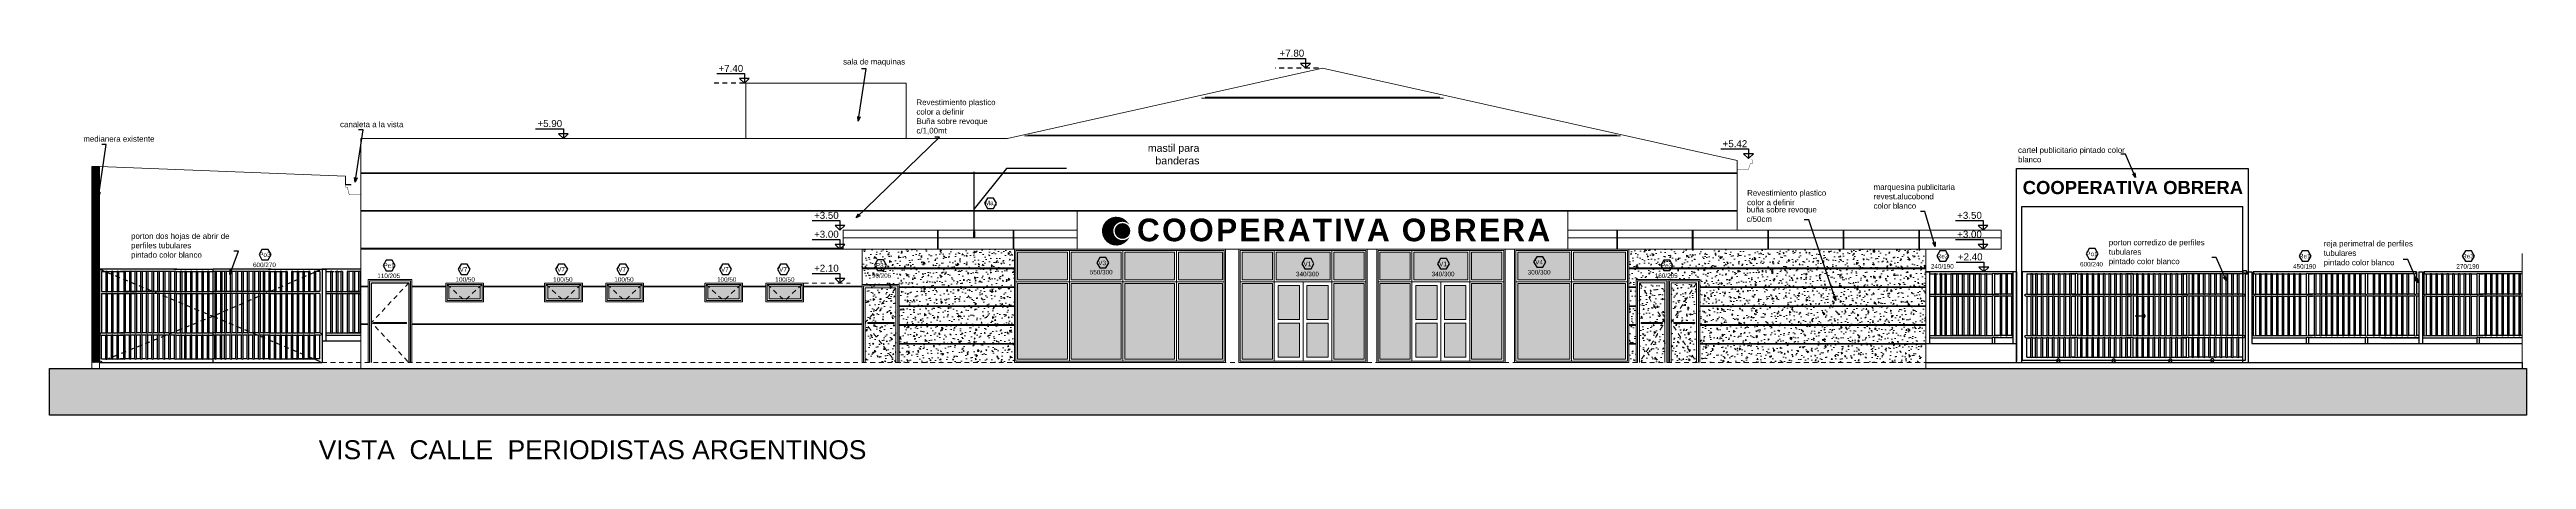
# Model space of a CAD drawing. Header units: metres. Extents: x 1166 to 1459, y -137 to 62.
# Drawn here: x 1257.6 to 1323.2, y -137.1 to -126.3 of the extents above; entities that cross this region are included whole.
import ezdxf

# ---------------------------------------------------------------- set-up
doc = ezdxf.new("R2010")
doc.units = ezdxf.units.M
doc.header["$LTSCALE"] = 0.508
doc.linetypes.add('HIDDEN', pattern=[0.375, 0.25, -0.125])
doc.layers.get('0').update_dxf_attribs({"color": 9})
for name, color, linetype in [('1-PROY', 9, 'HIDDEN'), ('2-Desig-Carp', 9, 'Continuous'), ('2-texto', 9, 'Continuous'), ('3-muros', 9, 'Continuous'), ('3-tabiques', 9, 'Continuous'), ('3-VISTA', 9, 'Continuous'), ('4-carpinterias', 9, 'Continuous'), ('8-cotas-100', 9, 'Continuous'), ('9-Hatch', 9, 'Continuous'), ('9-Hatch existente', 9, 'Continuous'), ('arq 0.09', 9, 'Continuous'), ('arq carpinterias', 9, 'Continuous')]:
    doc.layers.add(name, color=color, linetype=linetype)
doc.styles.add('swiss', font='swissel.ttf')
doc.dimstyles.new('dim-100', dxfattribs={"dimtxt": 0.2, "dimasz": 0.12, "dimexe": 0.05, "dimexo": 0, "dimgap": 0.05, "dimtad": 1, "dimzin": 4, "dimtxsty": 'swiss', "dimblk": 'ARCHTICK', "dimcen": 0.5, "dimdle": 0.1, "dimclrd": 256, "dimclre": 252, "dimclrt": 256, "dimadec": 0, "dimazin": 0, "dimtfac": 1, "dimtix": 1, "dimtmove": 2, "dimatfit": 3, "dimldrblk": 'OPEN30', "dimfxl": 0.05, "dimtolj": 1, "dimtzin": 0, "dimarcsym": 0})
pattern_1 = [(95, (0.09978, -22.6884), (0.2801893, 0.23510676), [0.0381, -0.4191]), (40, (0.09978, -22.6884), (-0.32003691, 0.22035346), [0.03048, -0.33528117]), (145.451445, (0.12313, -22.6688), (-0.039847595, 0.4554602), [0.03238002, -0.35618049]), (91.1842, (0.02793, -22.61655), (0.44282049, 0.32390683), [0.05715, -0.62865]), (141.635558, (0.06484, -22.58956), (-0.01417323, 0.68565353), [0.04857005, -0.53427122]), (36.18415, (0.02793, -22.61655), (-0.01417323, 0.68565353), [0.04571993, -0.50291946]), (66, (0.08182, -22.5986), (0.35903996, 0.0697903), [0.0381, -0.4191]), (11, (0.0818, -22.5986), (-0.17307985, 0.34788239), [0.03048, -0.33528]), (116.451445, (0.11174, -22.59277), (0.1859601, 0.41767269), [0.03238002, -0.35617988]), (82.5, (0.09978, -22.68839), (-0.115210938, 0.123946827), [0, -0.331216, 0, -0.34036, 0, -0.33655]), (52.5, (0.09978, -22.6884), (-0.047179455, 0.236174), [0, -0.194056, 0, -0.323596, 0, -0.12827]), (12.5, (0.01967, -22.7685), (0.199855726, 0.183652391), [0, -0.127, 0, -0.39624, 0, -0.52578]), (2.5, (-0.01625, -22.80442), (0.17352781, 0.245444786), [0, -0.1651, 0, -0.263144, 0, -0.37338])]

# ---------------------------------------------------------------- blocks, each defined once
blk = doc.blocks.new('_ARCHTICK')
at = {"color": 0, "linetype": 'ByBlock', "const_width": 0.15}
blk.add_lwpolyline([(-0.5, -0.5), (0.5, 0.5)], dxfattribs=at)
blk = doc.blocks.new('_Open30')
at = {"color": 0, "linetype": 'ByBlock', "lineweight": -2}
for p, q in [((-1, 0.27), (0, 0)), ((0, 0), (-1, -0.27)), ((0, 0), (-1, 0))]:
    blk.add_line(p, q, dxfattribs=at)

msp = doc.modelspace()

# ---------------------------------------------------------------- hatches: boundary and pattern name
at = {"layer": '3-VISTA', "lineweight": 20}
for points in [[(1286.075, -130.807), (1285.992, -130.751), (1285.897, -130.72), (1285.798, -130.713), (1285.7, -130.733), (1285.611, -130.777), (1285.536, -130.843), (1285.48, -130.926), (1285.448, -131.021), (1285.442, -131.12), (1285.462, -131.218), (1285.506, -131.308), (1285.572, -131.383), (1285.655, -131.438), (1285.75, -131.47), (1285.849, -131.476), (1285.947, -131.456), (1286.037, -131.412), (1286.112, -131.346), (1286.167, -131.263), (1286.175, -131.24), (1286.158, -131.262), (1286.107, -131.301), (1286.048, -131.325), (1285.985, -131.333), (1285.922, -131.325), (1285.863, -131.301), (1285.813, -131.262), (1285.774, -131.211), (1285.75, -131.153), (1285.741, -131.089), (1285.75, -131.026), (1285.774, -130.968), (1285.813, -130.917), (1285.863, -130.878), (1285.922, -130.854), (1285.985, -130.846), (1286.048, -130.854), (1286.107, -130.878), (1286.159, -130.918), (1286.141, -130.882)], [(1286.186, -131.036), (1286.165, -130.986), (1286.132, -130.943), (1286.089, -130.91), (1286.039, -130.889), (1285.985, -130.882), (1285.932, -130.889), (1285.882, -130.91), (1285.839, -130.943), (1285.806, -130.986), (1285.785, -131.036), (1285.778, -131.089), (1285.785, -131.143), (1285.806, -131.193), (1285.839, -131.236), (1285.882, -131.269), (1285.932, -131.29), (1285.985, -131.297), (1286.039, -131.29), (1286.089, -131.269), (1286.132, -131.236), (1286.165, -131.193), (1286.186, -131.143), (1286.19, -131.108), (1286.192, -131.083)]]:
    msp.add_hatch(color=256, dxfattribs=at).paths.add_polyline_path(points)
at = {"layer": '9-Hatch', "lineweight": 0}
h = msp.add_hatch(dxfattribs=at)
h.set_pattern_fill('AR-CONC', color=256, scale=0.002, angle=45)
h.set_pattern_definition(pattern_1)
h.paths.add_polyline_path([(1283.123, -131.569), (1279.085, -131.569), (1279.085, -132.379), (1280.069, -132.379), (1280.069, -134.569), (1283.123, -134.569)])
h.paths.add_polyline_path([(1279.984, -132.464), (1279.17, -133.517), (1279.984, -134.569)])
h.paths.add_polyline_path([(1279.936, -133.513), (1279.936, -133.543), (1279.237, -133.543), (1279.237, -133.513)], flags=16)
h.paths.add_polyline_path([(1279.984, -132.464), (1279.17, -132.464), (1279.17, -133.517)], flags=17)
h.paths.add_polyline_path([(1279.17, -133.517), (1279.17, -134.569), (1279.984, -134.569)], flags=17)
h = msp.add_hatch(color=256, dxfattribs=at)
h.dxf.hatch_style = 1
h.set_gradient(color1=(51, 51, 51), tint=1, name='CURVED')
h.paths.add_polyline_path([(1284.528, -131.654), (1283.208, -131.654), (1283.208, -132.384), (1284.528, -132.384)])
h.paths.add_polyline_path([(1285.948, -131.654), (1284.628, -131.654), (1284.628, -132.384), (1285.948, -132.384)])
h.paths.add_polyline_path([(1287.368, -131.654), (1286.048, -131.654), (1286.048, -132.384), (1287.368, -132.384)])
h.paths.add_polyline_path([(1288.733, -131.654), (1287.468, -131.654), (1287.468, -132.384), (1288.733, -132.384)])
h = msp.add_hatch(color=256, dxfattribs=at)
h.dxf.hatch_style = 1
h.set_gradient(color1=(51, 51, 51), tint=1, name='CURVED')
h.paths.add_polyline_path([(1289.958, -131.654), (1289.158, -131.654), (1289.158, -132.384), (1289.958, -132.384)])
h.paths.add_polyline_path([(1291.488, -131.654), (1290.058, -131.654), (1290.058, -132.384), (1291.488, -132.384)])
h.paths.add_polyline_path([(1292.388, -131.654), (1291.588, -131.654), (1291.588, -132.384), (1292.388, -132.384)])
h = msp.add_hatch(color=256, dxfattribs=at)
h.dxf.hatch_style = 1
h.set_gradient(color1=(51, 51, 51), tint=1, name='CURVED')
h.paths.add_polyline_path([(1293.608, -131.654), (1292.808, -131.654), (1292.808, -132.384), (1293.608, -132.384)])
h.paths.add_polyline_path([(1295.138, -131.654), (1293.708, -131.654), (1293.708, -132.384), (1295.138, -132.384)])
h.paths.add_polyline_path([(1296.038, -131.654), (1295.238, -131.654), (1295.238, -132.384), (1296.038, -132.384)])
h = msp.add_hatch(color=256, dxfattribs=at)
h.dxf.hatch_style = 1
h.set_gradient(color1=(51, 51, 51), tint=1, name='CURVED')
h.paths.add_polyline_path([(1297.839, -131.654), (1296.461, -131.654), (1296.461, -132.384), (1297.839, -132.384)])
h.paths.add_polyline_path([(1299.317, -131.654), (1297.939, -131.654), (1297.939, -132.384), (1299.317, -132.384)])
h.paths.add_polyline_path([(1299.317, -132.484), (1297.939, -132.484), (1297.939, -134.484), (1299.317, -134.484)])
h.paths.add_polyline_path([(1297.839, -132.484), (1296.461, -132.484), (1296.461, -134.484), (1297.839, -134.484)])
h = msp.add_hatch(dxfattribs=at)
h.set_pattern_fill('AR-CONC', color=256, scale=0.002, angle=45)
h.set_pattern_definition(pattern_1)
h.paths.add_polyline_path([(1302.273, -131.569), (1299.402, -131.569), (1299.402, -134.569), (1299.602, -134.569), (1299.602, -132.379), (1300.444, -132.379), (1301.286, -132.379), (1301.286, -134.569), (1302.273, -134.569)])
h.paths.add_polyline_path([(1301.201, -132.464), (1300.529, -133.517), (1301.201, -134.569)], flags=17)
h.paths.add_polyline_path([(1301.153, -133.513), (1301.153, -133.543), (1300.597, -133.543), (1300.597, -133.513)], flags=16)
h.paths.add_polyline_path([(1301.201, -132.464), (1300.529, -132.464), (1300.529, -133.517)], flags=16)
h.paths.add_polyline_path([(1300.359, -132.464), (1299.687, -132.464), (1300.359, -133.517)], flags=16)
h.paths.add_polyline_path([(1299.687, -132.464), (1299.687, -134.569), (1300.359, -133.517)], flags=17)
h.paths.add_polyline_path([(1300.292, -133.513), (1300.292, -133.543), (1299.735, -133.543), (1299.735, -133.513)], flags=16)
h.paths.add_polyline_path([(1300.359, -133.517), (1299.687, -134.569), (1300.359, -134.569)], flags=16)
h.paths.add_polyline_path([(1300.529, -133.517), (1300.529, -134.569), (1301.201, -134.569)], flags=16)
h = msp.add_hatch(dxfattribs=at)
h.set_pattern_fill('AR-CONC', color=256, scale=0.002, angle=45)
h.set_pattern_definition(pattern_1)
h.paths.add_polyline_path([(1307.273, -131.569), (1302.273, -131.569), (1302.273, -132.569), (1307.273, -132.569)])
h.paths.add_polyline_path([(1307.273, -132.589), (1302.273, -132.589), (1302.273, -133.069), (1307.273, -133.069)])
h.paths.add_polyline_path([(1307.273, -133.089), (1302.273, -133.089), (1302.273, -133.569), (1307.273, -133.569)])
h.paths.add_polyline_path([(1307.273, -133.589), (1302.273, -133.589), (1302.273, -134.069), (1307.273, -134.069)])
h.paths.add_polyline_path([(1307.273, -134.089), (1302.273, -134.089), (1302.273, -134.569), (1307.273, -134.569)])
h = msp.add_hatch(color=256, dxfattribs=at)
h.dxf.hatch_style = 1
h.set_gradient(color1=(51, 51, 51), tint=1, name='CURVED')
h.paths.add_polyline_path([(1268.968, -132.554), (1268.963, -132.554), (1268.607, -132.884), (1268.968, -132.884)])
h.paths.add_polyline_path([(1268.963, -132.554), (1268.142, -132.554), (1268.498, -132.884), (1268.607, -132.884)])
h.paths.add_polyline_path([(1268.142, -132.554), (1268.138, -132.554), (1268.138, -132.884), (1268.498, -132.884)])
h = msp.add_hatch(color=256, dxfattribs=at)
h.dxf.hatch_style = 1
h.set_gradient(color1=(51, 51, 51), tint=1, name='CURVED')
h.paths.add_polyline_path([(1271.588, -132.554), (1271.583, -132.554), (1271.227, -132.884), (1271.588, -132.884)])
h.paths.add_polyline_path([(1271.583, -132.554), (1270.762, -132.554), (1271.118, -132.884), (1271.227, -132.884)])
h.paths.add_polyline_path([(1270.762, -132.554), (1270.758, -132.554), (1270.758, -132.884), (1271.118, -132.884)])
h = msp.add_hatch(color=256, dxfattribs=at)
h.dxf.hatch_style = 1
h.set_gradient(color1=(51, 51, 51), tint=1, name='CURVED')
h.paths.add_polyline_path([(1273.208, -132.554), (1273.203, -132.554), (1272.847, -132.884), (1273.208, -132.884)])
h.paths.add_polyline_path([(1273.203, -132.554), (1272.382, -132.554), (1272.738, -132.884), (1272.847, -132.884)])
h.paths.add_polyline_path([(1272.382, -132.554), (1272.378, -132.554), (1272.378, -132.884), (1272.738, -132.884)])
h = msp.add_hatch(color=256, dxfattribs=at)
h.dxf.hatch_style = 1
h.set_gradient(color1=(51, 51, 51), tint=1, name='CURVED')
h.paths.add_polyline_path([(1275.83, -132.554), (1275.826, -132.554), (1275.469, -132.884), (1275.83, -132.884)])
h.paths.add_polyline_path([(1275.826, -132.554), (1275.004, -132.554), (1275.361, -132.884), (1275.469, -132.884)])
h.paths.add_polyline_path([(1275.004, -132.554), (1275, -132.554), (1275, -132.884), (1275.361, -132.884)])
h = msp.add_hatch(color=256, dxfattribs=at)
h.dxf.hatch_style = 1
h.set_gradient(color1=(51, 51, 51), tint=1, name='CURVED')
h.paths.add_polyline_path([(1277.45, -132.554), (1277.446, -132.554), (1277.089, -132.884), (1277.45, -132.884)])
h.paths.add_polyline_path([(1277.446, -132.554), (1276.624, -132.554), (1276.981, -132.884), (1277.089, -132.884)])
h.paths.add_polyline_path([(1276.624, -132.554), (1276.62, -132.554), (1276.62, -132.884), (1276.981, -132.884)])
h = msp.add_hatch(color=256, dxfattribs=at)
h.dxf.hatch_style = 1
h.set_gradient(color1=(51, 51, 51), tint=1, name='CURVED')
h.paths.add_polyline_path([(1284.528, -132.484), (1283.208, -132.484), (1283.208, -134.484), (1284.528, -134.484)])
h = msp.add_hatch(color=256, dxfattribs=at)
h.dxf.hatch_style = 1
h.set_gradient(color1=(51, 51, 51), tint=1, name='CURVED')
h.paths.add_polyline_path([(1285.948, -132.484), (1284.628, -132.484), (1284.628, -134.484), (1285.948, -134.484)])
h.paths.add_polyline_path([(1287.368, -132.484), (1286.048, -132.484), (1286.048, -134.484), (1287.368, -134.484)])
h.paths.add_polyline_path([(1288.633, -132.484), (1287.468, -132.484), (1287.468, -134.484), (1288.633, -134.484)])
h = msp.add_hatch(color=256, dxfattribs=at)
h.dxf.hatch_style = 1
h.set_gradient(color1=(51, 51, 51), tint=1, name='CURVED')
h.paths.add_polyline_path([(1292.388, -132.484), (1291.588, -132.484), (1291.588, -134.484), (1292.388, -134.484)])
h.paths.add_polyline_path([(1291.438, -132.534), (1290.873, -132.534), (1290.873, -133.434), (1291.438, -133.434)])
h.paths.add_polyline_path([(1291.438, -133.534), (1290.873, -133.534), (1290.873, -134.434), (1291.438, -134.434)])
h.paths.add_polyline_path([(1290.673, -133.534), (1290.108, -133.534), (1290.108, -134.434), (1290.673, -134.434)])
h.paths.add_polyline_path([(1290.673, -132.534), (1290.108, -132.534), (1290.108, -133.434), (1290.673, -133.434)])
h.paths.add_polyline_path([(1289.958, -132.484), (1289.158, -132.484), (1289.158, -134.484), (1289.958, -134.484)])
h = msp.add_hatch(color=256, dxfattribs=at)
h.dxf.hatch_style = 1
h.set_gradient(color1=(51, 51, 51), tint=1, name='CURVED')
h.paths.add_polyline_path([(1296.038, -132.484), (1295.238, -132.484), (1295.238, -134.484), (1296.038, -134.484)])
h.paths.add_polyline_path([(1295.088, -132.534), (1294.523, -132.534), (1294.523, -133.434), (1295.088, -133.434)])
h.paths.add_polyline_path([(1295.088, -133.534), (1294.523, -133.534), (1294.523, -134.434), (1295.088, -134.434)])
h.paths.add_polyline_path([(1294.323, -133.534), (1293.758, -133.534), (1293.758, -134.434), (1294.323, -134.434)])
h.paths.add_polyline_path([(1294.323, -132.534), (1293.758, -132.534), (1293.758, -133.434), (1294.323, -133.434)])
h.paths.add_polyline_path([(1293.608, -132.484), (1292.808, -132.484), (1292.808, -134.484), (1293.608, -134.484)])
at = {"layer": '9-Hatch'}
h = msp.add_hatch(color=256, dxfattribs=at)
h.dxf.hatch_style = 1
h.paths.add_polyline_path([(1323.191, -135.971), (1323.191, -134.729), (1257.553, -134.729), (1257.553, -135.971)])
at = {"layer": '9-Hatch existente', "linetype": 'Continuous', "lineweight": 0}
h = msp.add_hatch(dxfattribs=at)
h.set_pattern_fill('ANSI31', color=256, scale=0.005, angle=-90)
h.paths.add_polyline_path([(1258.873, -132.099), (1258.873, -129.382), (1258.673, -129.382), (1258.673, -134.569), (1258.873, -134.569)])

# ---------------------------------------------------------------- linework, layer by layer
at = {"layer": '1-PROY', "lineweight": 0}
for p, q in [((1277.535, -132.469), (1278.771, -132.469)), ((1264.774, -134.569), (1307.273, -134.569))]:
    msp.add_line(p, q, dxfattribs=at)
at = {"layer": '2-texto'}
for p, q in [((1290.964, -126.653), (1290.704, -126.653)), ((1276.097, -127.056), (1275.837, -127.056)), ((1271.299, -128.515), (1271.039, -128.515)), ((1302.704, -129.05), (1302.444, -129.05)), ((1278.629, -130.946), (1278.368, -130.946)), ((1308.921, -130.946), (1308.661, -130.946)), ((1278.629, -131.446), (1278.368, -131.446)), ((1308.921, -131.446), (1308.661, -131.446)), ((1278.629, -132.346), (1278.368, -132.346)), ((1308.941, -132.046), (1308.68, -132.046))]:
    msp.add_line(p, q, dxfattribs=at)
at = {"layer": '2-texto', "linetype": 'HIDDEN'}
for p, q in [((1275.967, -127.179), (1275.167, -127.179)), ((1291.176, -126.776), (1290.034, -126.776))]:
    msp.add_line(p, q, dxfattribs=at)
at = {"layer": '2-texto'}
for points in [[(1290.1, -126.521), (1290.834, -126.521), (1290.834, -126.776)], [(1290.834, -126.776), (1290.704, -126.653)], [(1290.834, -126.776), (1290.964, -126.653)], [(1275.233, -126.924), (1275.967, -126.924), (1275.967, -127.179)], [(1275.967, -127.179), (1275.837, -127.056)], [(1275.967, -127.179), (1276.097, -127.056)], [(1270.435, -128.384), (1271.169, -128.384), (1271.169, -128.638)], [(1271.169, -128.638), (1271.039, -128.515)], [(1271.169, -128.638), (1271.299, -128.515)], [(1301.84, -128.918), (1302.574, -128.918), (1302.574, -129.173)], [(1302.574, -129.173), (1302.444, -129.05)], [(1302.574, -129.173), (1302.704, -129.05)], [(1284.505, -129.433), (1282.913, -129.433), (1282.055, -130.503)], [(1277.765, -130.814), (1278.498, -130.814), (1278.498, -131.069)], [(1278.498, -131.069), (1278.368, -130.946)], [(1278.498, -131.069), (1278.629, -130.946)], [(1308.057, -130.814), (1308.791, -130.814), (1308.791, -131.069)], [(1308.791, -131.069), (1308.661, -130.946)], [(1308.791, -131.069), (1308.921, -130.946)], [(1277.765, -131.314), (1278.498, -131.314), (1278.498, -131.569)], [(1278.498, -131.569), (1278.368, -131.446)], [(1278.498, -131.569), (1278.629, -131.446)], [(1308.057, -131.314), (1308.791, -131.314), (1308.791, -131.569)], [(1308.077, -131.914), (1308.81, -131.914), (1308.81, -132.169)], [(1308.791, -131.569), (1308.661, -131.446)], [(1308.791, -131.569), (1308.921, -131.446)], [(1277.765, -132.214), (1278.498, -132.214), (1278.498, -132.469)], [(1278.498, -132.469), (1278.368, -132.346)], [(1278.498, -132.469), (1278.629, -132.346)], [(1308.81, -132.169), (1308.68, -132.046)], [(1308.81, -132.169), (1308.941, -132.046)]]:
    msp.add_lwpolyline(points, dxfattribs=at)
at = {"layer": '3-muros', "lineweight": 0}
for p, q in [((1291.285, -126.776), (1282.937, -128.638)), ((1291.285, -126.776), (1302.273, -129.228)), ((1265.799, -134.729), (1265.799, -128.638)), ((1265.799, -128.638), (1282.937, -128.638)), ((1265.799, -129.268), (1265.799, -134.729)), ((1302.273, -129.228), (1302.273, -131.069)), ((1258.673, -134.729), (1258.673, -129.382)), ((1258.673, -129.382), (1258.873, -129.382)), ((1258.873, -129.382), (1258.873, -134.729)), ((1284.785, -130.569), (1284.785, -131.569)), ((1297.785, -130.569), (1297.785, -131.569)), ((1307.273, -134.729), (1307.273, -131.569)), ((1283.123, -132.569), (1280.069, -132.569)), ((1299.602, -132.569), (1299.402, -132.569)), ((1283.123, -132.589), (1280.069, -132.589)), ((1283.123, -133.069), (1280.069, -133.069)), ((1283.123, -133.089), (1280.069, -133.089)), ((1299.602, -132.589), (1299.402, -132.589)), ((1299.602, -133.069), (1299.402, -133.069)), ((1299.602, -133.089), (1299.402, -133.089)), ((1283.123, -133.569), (1280.069, -133.569)), ((1283.123, -133.589), (1280.069, -133.589)), ((1299.602, -133.569), (1299.402, -133.569)), ((1299.602, -133.589), (1299.402, -133.589)), ((1283.123, -134.069), (1280.069, -134.069)), ((1283.123, -134.089), (1280.069, -134.089)), ((1283.158, -134.534), (1284.578, -134.534)), ((1299.602, -134.069), (1299.402, -134.069)), ((1299.602, -134.089), (1299.402, -134.089)), ((1258.873, -134.729), (1258.673, -134.729))]:
    msp.add_line(p, q, dxfattribs=at)
at = {"layer": '3-muros', "lineweight": 0, "flags": 128}
for points in [[(1279.085, -132.069), (1279.085, -132.069), (1283.123, -132.069)], [(1279.085, -132.089), (1283.123, -132.089)], [(1299.402, -132.069), (1299.402, -132.069), (1307.273, -132.069)], [(1299.402, -132.089), (1307.273, -132.089)], [(1301.286, -132.569), (1301.286, -132.569), (1307.273, -132.569)], [(1301.286, -132.589), (1307.273, -132.589)], [(1301.286, -133.069), (1301.286, -133.069), (1307.273, -133.069)], [(1301.286, -133.089), (1307.273, -133.089)], [(1301.286, -133.569), (1301.286, -133.569), (1307.273, -133.569)], [(1301.286, -133.589), (1307.273, -133.589)], [(1301.286, -134.069), (1301.286, -134.069), (1307.273, -134.069)], [(1301.286, -134.089), (1307.273, -134.089)]]:
    msp.add_lwpolyline(points, dxfattribs=at)
at = {"layer": '3-tabiques', "linetype": 'Continuous', "lineweight": 0}
for p, q in [((1276.003, -127.179), (1280.251, -127.174)), ((1276.003, -128.638), (1276.003, -127.179)), ((1280.253, -128.638), (1280.251, -127.179)), ((1265.398, -129.64), (1258.873, -129.382)), ((1265.399, -129.872), (1265.398, -129.64))]:
    msp.add_line(p, q, dxfattribs=at)
at = {"layer": '3-VISTA', "lineweight": 0}
for p, q in [((1265.54, -129.858), (1265.398, -129.852)), ((1265.54, -129.878), (1265.399, -129.872)), ((1265.54, -129.878), (1265.54, -129.858)), ((1284.785, -130.569), (1297.785, -130.569)), ((1278.585, -131.569), (1278.585, -131.069)), ((1278.585, -131.069), (1284.785, -131.069)), ((1278.585, -131.269), (1284.785, -131.269)), ((1297.785, -131.069), (1307.273, -131.069)), ((1297.785, -131.269), (1309.273, -131.269)), ((1307.273, -131.069), (1309.273, -131.069)), ((1309.273, -131.069), (1309.273, -131.569)), ((1278.585, -131.569), (1284.785, -131.569)), ((1283.123, -131.569), (1279.085, -131.569)), ((1309.273, -131.569), (1283.123, -131.569)), ((1297.785, -131.569), (1307.273, -131.569)), ((1323.073, -134.729), (1323.073, -131.689))]:
    msp.add_line(p, q, dxfattribs=at)
at = {"layer": '4-carpinterias'}
for p, q in [((1309.673, -134.569), (1309.673, -129.439)), ((1309.673, -129.439), (1309.815, -129.439)), ((1309.815, -129.439), (1315.673, -129.439)), ((1315.673, -129.439), (1315.815, -129.439)), ((1315.815, -129.439), (1315.815, -134.569)), ((1309.815, -134.569), (1309.815, -130.439)), ((1309.815, -130.439), (1315.673, -130.439)), ((1315.673, -134.569), (1315.673, -130.439)), ((1260.928, -132.099), (1258.873, -132.099)), ((1258.873, -132.099), (1258.873, -134.569)), ((1258.933, -132.159), (1259.043, -132.159)), ((1258.933, -132.159), (1258.933, -132.689)), ((1258.933, -132.159), (1258.933, -132.689)), ((1258.933, -132.159), (1258.933, -132.689)), ((1259.043, -132.159), (1259.043, -132.689)), ((1259.083, -132.159), (1259.193, -132.159)), ((1259.083, -132.159), (1259.083, -132.689)), ((1259.193, -132.159), (1259.193, -132.689)), ((1259.233, -132.159), (1259.343, -132.159)), ((1259.233, -132.159), (1259.233, -132.689)), ((1259.283, -132.159), (1259.371, -132.159)), ((1259.343, -132.159), (1259.343, -132.689)), ((1259.383, -132.159), (1259.493, -132.159)), ((1259.383, -132.159), (1259.493, -132.159)), ((1259.383, -132.159), (1259.383, -132.689)), ((1259.431, -132.159), (1259.518, -132.159)), ((1259.518, -132.159), (1259.431, -132.159)), ((1259.433, -132.159), (1259.521, -132.159)), ((1259.518, -132.159), (1259.518, -132.689)), ((1259.558, -132.159), (1259.558, -132.689)), ((1259.668, -132.159), (1259.558, -132.159)), ((1259.668, -132.159), (1259.668, -132.689)), ((1259.818, -132.159), (1259.708, -132.159)), ((1259.708, -132.159), (1259.708, -132.689)), ((1259.818, -132.159), (1259.818, -132.689)), ((1259.858, -132.159), (1259.858, -132.689)), ((1259.968, -132.159), (1259.858, -132.159)), ((1259.968, -132.159), (1259.968, -132.689)), ((1260.118, -132.159), (1260.008, -132.159)), ((1260.008, -132.159), (1260.008, -132.689)), ((1260.118, -132.159), (1260.118, -132.689)), ((1260.268, -132.159), (1260.158, -132.159)), ((1260.158, -132.159), (1260.158, -132.689)), ((1260.268, -132.159), (1260.268, -132.689)), ((1260.418, -132.159), (1260.308, -132.159)), ((1260.308, -132.159), (1260.308, -132.689)), ((1260.418, -132.159), (1260.418, -132.689)), ((1260.568, -132.159), (1260.458, -132.159)), ((1260.458, -132.159), (1260.458, -132.689)), ((1260.568, -132.159), (1260.568, -132.689)), ((1260.718, -132.159), (1260.608, -132.159)), ((1260.608, -132.159), (1260.608, -132.689)), ((1260.718, -132.159), (1260.718, -132.689)), ((1260.758, -132.159), (1260.758, -132.689)), ((1260.868, -132.159), (1260.758, -132.159)), ((1260.848, -132.099), (1261.886, -132.099)), ((1260.868, -132.159), (1260.868, -132.689)), ((1260.908, -132.159), (1261.138, -132.159)), ((1260.908, -132.159), (1260.908, -132.689)), ((1261.018, -132.159), (1261.018, -132.689)), ((1261.058, -132.159), (1261.058, -132.689)), ((1261.138, -132.159), (1261.138, -132.689)), ((1261.178, -132.159), (1261.288, -132.159)), ((1261.178, -132.159), (1261.178, -132.689)), ((1261.288, -132.159), (1261.288, -132.689)), ((1261.328, -132.159), (1261.438, -132.159)), ((1261.328, -132.159), (1261.328, -132.689)), ((1261.438, -132.159), (1261.438, -132.689)), ((1261.478, -132.159), (1261.886, -132.159)), ((1261.478, -132.159), (1261.478, -132.689)), ((1261.588, -132.159), (1261.588, -132.689)), ((1261.628, -132.159), (1261.738, -132.159)), ((1261.628, -132.159), (1261.628, -132.689)), ((1261.738, -132.159), (1261.738, -132.689)), ((1261.778, -132.159), (1261.778, -132.689)), ((1263.423, -132.099), (1261.886, -132.099)), ((1261.886, -134.569), (1261.886, -132.099)), ((1262.193, -132.159), (1261.886, -132.159)), ((1261.933, -132.159), (1261.933, -132.689)), ((1261.973, -132.159), (1261.973, -132.689)), ((1262.083, -132.159), (1261.973, -132.159)), ((1262.083, -132.159), (1262.083, -132.689)), ((1262.123, -132.159), (1262.123, -132.689)), ((1262.193, -132.159), (1262.193, -132.689)), ((1262.233, -132.159), (1262.233, -132.689)), ((1262.343, -132.159), (1262.233, -132.159)), ((1262.343, -132.159), (1262.343, -132.689)), ((1262.493, -132.159), (1262.383, -132.159)), ((1262.383, -132.159), (1262.383, -132.689)), ((1262.493, -132.159), (1262.493, -132.689)), ((1262.643, -132.159), (1262.533, -132.159)), ((1262.533, -132.159), (1262.533, -132.689)), ((1262.643, -132.159), (1262.643, -132.689)), ((1262.793, -132.159), (1262.683, -132.159)), ((1262.683, -132.159), (1262.683, -132.689)), ((1262.793, -132.159), (1262.793, -132.689)), ((1262.943, -132.159), (1262.833, -132.159)), ((1262.833, -132.159), (1262.833, -132.689)), ((1262.943, -132.159), (1262.943, -132.689)), ((1263.093, -132.159), (1262.983, -132.159)), ((1262.983, -132.159), (1262.983, -132.689)), ((1263.093, -132.159), (1263.093, -132.689)), ((1263.133, -132.159), (1263.133, -132.689)), ((1263.363, -132.159), (1263.133, -132.159)), ((1263.213, -132.159), (1263.213, -132.689)), ((1263.253, -132.159), (1263.253, -132.689)), ((1263.343, -132.099), (1264.774, -132.099)), ((1263.363, -132.159), (1263.363, -132.689)), ((1263.403, -132.159), (1263.513, -132.159)), ((1263.403, -132.159), (1263.403, -132.689)), ((1263.513, -132.159), (1263.513, -132.689)), ((1263.553, -132.159), (1263.663, -132.159)), ((1263.553, -132.159), (1263.553, -132.689)), ((1263.663, -132.159), (1263.663, -132.689)), ((1263.703, -132.159), (1263.813, -132.159)), ((1263.703, -132.159), (1263.703, -132.689)), ((1263.813, -132.159), (1263.813, -132.689)), ((1263.853, -132.159), (1263.853, -132.689)), ((1263.963, -132.159), (1263.963, -132.689)), ((1264.003, -132.159), (1264.113, -132.159)), ((1264.003, -132.159), (1264.003, -132.689)), ((1264.113, -132.159), (1264.113, -132.689)), ((1264.153, -132.159), (1264.263, -132.159)), ((1264.153, -132.159), (1264.153, -132.689)), ((1264.263, -132.159), (1264.263, -132.689)), ((1264.303, -132.159), (1264.413, -132.159)), ((1264.303, -132.159), (1264.303, -132.689)), ((1264.413, -132.159), (1264.413, -132.689)), ((1264.453, -132.159), (1264.453, -132.689)), ((1264.564, -132.159), (1264.564, -132.689)), ((1264.714, -132.159), (1264.604, -132.159)), ((1264.604, -132.159), (1264.604, -132.689)), ((1264.714, -132.159), (1264.714, -132.689)), ((1264.714, -132.159), (1264.714, -132.689)), ((1264.714, -132.159), (1264.714, -132.689)), ((1264.774, -132.099), (1264.774, -134.569)), ((1265.799, -132.099), (1264.774, -132.099)), ((1264.874, -132.099), (1264.874, -133.999)), ((1264.874, -132.159), (1265.1, -132.159)), ((1265.002, -132.159), (1265.002, -132.689)), ((1265.042, -132.159), (1265.042, -132.689)), ((1265.126, -132.159), (1265.276, -132.159)), ((1265.152, -132.159), (1265.152, -132.689)), ((1265.166, -132.159), (1265.276, -132.159)), ((1265.192, -132.159), (1265.192, -132.689)), ((1265.276, -132.159), (1265.276, -132.689)), ((1265.316, -132.159), (1265.316, -132.689)), ((1265.441, -132.159), (1265.441, -132.689)), ((1265.481, -132.159), (1265.481, -132.689)), ((1265.591, -132.159), (1265.481, -132.159)), ((1265.591, -132.159), (1265.591, -132.689)), ((1265.741, -132.159), (1265.631, -132.159)), ((1265.631, -132.159), (1265.631, -132.689)), ((1265.741, -132.159), (1265.741, -132.689)), ((1265.799, -132.159), (1265.781, -132.159)), ((1265.781, -132.159), (1265.781, -132.689)), ((1309.673, -132.169), (1307.273, -132.169)), ((1307.373, -132.169), (1307.373, -134.069)), ((1307.373, -132.229), (1307.599, -132.229)), ((1307.502, -132.229), (1307.502, -132.759)), ((1307.542, -132.229), (1307.542, -132.759)), ((1307.626, -132.229), (1307.776, -132.229)), ((1307.652, -132.229), (1307.652, -132.759)), ((1307.666, -132.229), (1307.776, -132.229)), ((1307.692, -132.229), (1307.692, -132.759)), ((1307.763, -132.229), (1308.841, -132.229)), ((1307.776, -132.229), (1307.776, -132.759)), ((1307.816, -132.229), (1307.816, -132.759)), ((1307.941, -132.229), (1307.941, -132.759)), ((1307.981, -132.229), (1307.981, -132.759)), ((1308.091, -132.229), (1307.981, -132.229)), ((1308.091, -132.229), (1308.091, -132.759)), ((1308.241, -132.229), (1308.131, -132.229)), ((1308.131, -132.229), (1308.131, -132.759)), ((1308.241, -132.229), (1308.241, -132.759)), ((1308.391, -132.229), (1308.281, -132.229)), ((1308.281, -132.229), (1308.281, -132.759)), ((1308.391, -132.229), (1308.391, -132.759)), ((1308.541, -132.229), (1308.431, -132.229)), ((1308.431, -132.229), (1308.431, -132.759)), ((1308.541, -132.229), (1308.541, -132.759)), ((1308.691, -132.229), (1308.581, -132.229)), ((1308.581, -132.229), (1308.581, -132.759)), ((1308.691, -132.229), (1308.691, -132.759)), ((1308.731, -132.229), (1308.731, -132.759)), ((1308.841, -132.229), (1308.841, -132.759)), ((1308.881, -132.229), (1308.881, -132.759)), ((1308.881, -132.229), (1309.031, -132.229)), ((1309.031, -132.229), (1309.031, -132.759)), ((1309.091, -132.229), (1309.201, -132.229)), ((1309.091, -132.229), (1309.091, -132.759)), ((1309.091, -132.229), (1309.091, -132.759)), ((1309.241, -132.229), (1309.091, -132.229)), ((1309.241, -132.229), (1309.241, -132.759)), ((1309.281, -132.229), (1309.281, -132.759)), ((1309.391, -132.229), (1309.281, -132.229)), ((1309.391, -132.229), (1309.391, -132.759)), ((1309.541, -132.229), (1309.431, -132.229)), ((1309.431, -132.229), (1309.431, -132.759)), ((1309.541, -132.229), (1309.541, -132.759)), ((1309.582, -132.169), (1309.582, -134.069)), ((1309.582, -132.169), (1309.582, -134.069)), ((1309.673, -132.169), (1309.673, -134.069)), ((1309.673, -132.169), (1309.673, -134.069)), ((1309.93, -132.169), (1309.83, -132.169)), ((1309.83, -132.169), (1309.83, -134.519)), ((1309.93, -132.169), (1309.83, -132.169)), ((1315.675, -132.169), (1309.83, -132.169)), ((1309.948, -132.229), (1310.058, -132.229)), ((1309.948, -132.229), (1309.948, -132.759)), ((1309.948, -132.229), (1309.948, -132.759)), ((1309.948, -132.229), (1309.948, -132.759)), ((1310.058, -132.229), (1310.058, -132.759)), ((1310.072, -132.229), (1310.182, -132.229)), ((1310.098, -132.229), (1310.098, -132.759)), ((1310.182, -132.229), (1310.182, -132.759)), ((1310.222, -132.229), (1310.332, -132.229)), ((1310.222, -132.229), (1310.222, -132.759)), ((1310.332, -132.229), (1310.332, -132.759)), ((1310.372, -132.229), (1310.482, -132.229)), ((1310.372, -132.229), (1310.372, -132.759)), ((1310.482, -132.229), (1310.482, -132.759)), ((1310.522, -132.229), (1310.632, -132.229)), ((1310.522, -132.229), (1310.522, -132.759)), ((1310.632, -132.229), (1310.632, -132.759)), ((1310.672, -132.229), (1310.782, -132.229)), ((1310.672, -132.229), (1310.672, -132.759)), ((1310.782, -132.229), (1310.782, -132.759)), ((1310.822, -132.229), (1310.932, -132.229)), ((1310.822, -132.229), (1310.822, -132.759)), ((1310.932, -132.229), (1310.932, -132.759)), ((1310.972, -132.229), (1311.082, -132.229)), ((1310.972, -132.229), (1310.972, -132.759)), ((1311.082, -132.229), (1311.082, -132.759)), ((1311.122, -132.229), (1311.232, -132.229)), ((1311.232, -132.229), (1311.122, -132.229)), ((1311.122, -132.229), (1311.122, -132.759)), ((1311.23, -132.229), (1311.23, -132.759)), ((1311.23, -132.229), (1311.23, -132.759)), ((1311.29, -132.229), (1311.378, -132.229)), ((1311.29, -132.229), (1311.29, -132.759)), ((1311.378, -132.229), (1311.378, -132.759)), ((1311.418, -132.229), (1311.528, -132.229)), ((1311.418, -132.229), (1311.418, -132.759)), ((1311.528, -132.229), (1311.528, -132.759)), ((1311.568, -132.229), (1311.678, -132.229)), ((1311.568, -132.229), (1311.568, -132.759)), ((1311.678, -132.229), (1311.678, -132.759)), ((1311.718, -132.229), (1311.828, -132.229)), ((1311.718, -132.229), (1311.718, -132.759)), ((1311.828, -132.229), (1311.828, -132.759)), ((1311.868, -132.229), (1311.978, -132.229)), ((1311.868, -132.229), (1311.868, -132.759)), ((1311.978, -132.229), (1311.978, -132.759)), ((1312.018, -132.229), (1312.128, -132.229)), ((1312.018, -132.229), (1312.018, -132.759)), ((1312.128, -132.229), (1312.128, -132.759)), ((1312.168, -132.229), (1312.278, -132.229)), ((1312.168, -132.229), (1312.168, -132.759)), ((1312.278, -132.229), (1312.278, -132.759)), ((1312.318, -132.229), (1312.318, -132.759)), ((1312.318, -132.229), (1312.428, -132.229)), ((1312.428, -132.229), (1312.428, -132.759)), ((1312.468, -132.229), (1312.578, -132.229)), ((1312.468, -132.229), (1312.468, -132.759)), ((1312.578, -132.229), (1312.578, -132.759)), ((1312.705, -132.229), (1312.618, -132.229)), ((1312.618, -132.229), (1312.705, -132.229)), ((1312.618, -132.229), (1312.618, -132.759)), ((1312.62, -132.229), (1312.707, -132.229)), ((1312.707, -132.229), (1312.62, -132.229)), ((1312.705, -132.229), (1312.705, -132.759)), ((1312.705, -132.229), (1312.705, -132.759)), ((1312.743, -132.229), (1312.853, -132.229)), ((1312.765, -132.229), (1312.765, -132.759)), ((1312.853, -132.229), (1312.853, -132.759)), ((1312.893, -132.229), (1313.003, -132.229)), ((1312.893, -132.229), (1312.893, -132.759)), ((1313.003, -132.229), (1313.003, -132.759)), ((1313.043, -132.229), (1313.153, -132.229)), ((1313.043, -132.229), (1313.043, -132.759)), ((1313.153, -132.229), (1313.153, -132.759)), ((1313.193, -132.229), (1313.303, -132.229)), ((1313.193, -132.229), (1313.193, -132.759)), ((1313.303, -132.229), (1313.303, -132.759)), ((1313.343, -132.229), (1313.453, -132.229)), ((1313.343, -132.229), (1313.343, -132.759)), ((1313.453, -132.229), (1313.453, -132.759)), ((1313.493, -132.229), (1313.603, -132.229)), ((1313.493, -132.229), (1313.493, -132.759)), ((1313.603, -132.229), (1313.603, -132.759)), ((1313.643, -132.229), (1313.753, -132.229)), ((1313.643, -132.229), (1313.643, -132.759)), ((1313.753, -132.229), (1313.753, -132.759)), ((1313.793, -132.229), (1313.793, -132.759)), ((1313.793, -132.229), (1313.903, -132.229)), ((1313.903, -132.229), (1313.903, -132.759)), ((1313.943, -132.229), (1314.053, -132.229)), ((1313.943, -132.229), (1313.943, -132.759)), ((1314.053, -132.229), (1314.053, -132.759)), ((1314.18, -132.229), (1314.093, -132.229)), ((1314.093, -132.229), (1314.18, -132.229)), ((1314.093, -132.229), (1314.093, -132.759)), ((1314.18, -132.229), (1314.18, -132.759)), ((1314.18, -132.229), (1314.18, -132.759)), ((1314.24, -132.229), (1314.24, -132.759)), ((1314.328, -132.229), (1314.24, -132.229)), ((1314.328, -132.229), (1314.328, -132.759)), ((1314.368, -132.229), (1314.368, -132.759)), ((1314.478, -132.229), (1314.368, -132.229)), ((1314.478, -132.229), (1314.478, -132.759)), ((1314.518, -132.229), (1314.518, -132.759)), ((1314.628, -132.229), (1314.518, -132.229)), ((1314.628, -132.229), (1314.628, -132.759)), ((1314.668, -132.229), (1314.668, -132.759)), ((1314.778, -132.229), (1314.668, -132.229)), ((1314.778, -132.229), (1314.778, -132.759)), ((1314.928, -132.229), (1314.818, -132.229)), ((1314.818, -132.229), (1314.818, -132.759)), ((1314.928, -132.229), (1314.928, -132.759)), ((1315.078, -132.229), (1314.968, -132.229)), ((1314.968, -132.229), (1314.968, -132.759)), ((1315.078, -132.229), (1315.078, -132.759)), ((1315.228, -132.229), (1315.118, -132.229)), ((1315.118, -132.229), (1315.118, -132.759)), ((1315.228, -132.229), (1315.228, -132.759)), ((1315.378, -132.229), (1315.268, -132.229)), ((1315.268, -132.229), (1315.268, -132.759)), ((1315.378, -132.229), (1315.378, -132.759)), ((1315.528, -132.229), (1315.418, -132.229)), ((1315.418, -132.229), (1315.418, -132.759)), ((1315.528, -132.229), (1315.528, -132.759)), ((1315.678, -132.229), (1315.568, -132.229)), ((1315.568, -132.229), (1315.568, -132.759)), ((1315.775, -132.149), (1315.675, -132.149)), ((1315.675, -132.149), (1315.675, -132.169)), ((1315.675, -132.209), (1315.675, -132.169)), ((1315.775, -132.209), (1315.675, -132.209)), ((1315.678, -132.229), (1315.678, -132.759)), ((1315.678, -132.229), (1315.678, -132.759)), ((1315.678, -132.229), (1315.678, -132.759)), ((1315.738, -132.229), (1315.738, -134.519)), ((1315.738, -132.229), (1315.813, -132.229)), ((1315.813, -132.229), (1315.738, -132.229)), ((1315.775, -132.169), (1315.775, -132.149)), ((1315.775, -132.169), (1315.813, -132.169)), ((1315.775, -132.169), (1315.775, -132.209)), ((1315.813, -132.229), (1315.813, -132.169)), ((1315.815, -132.169), (1315.815, -134.069)), ((1315.815, -132.169), (1315.915, -132.169)), ((1315.815, -132.169), (1315.915, -132.169)), ((1315.915, -132.169), (1315.915, -134.069)), ((1320.275, -132.169), (1315.95, -132.169)), ((1315.95, -132.169), (1315.95, -132.759)), ((1316.01, -132.229), (1316.265, -132.229)), ((1316.01, -132.229), (1316.01, -132.759)), ((1316.01, -132.229), (1316.01, -132.759)), ((1316.01, -132.229), (1316.01, -132.759)), ((1316.115, -132.229), (1316.115, -132.759)), ((1316.155, -132.229), (1316.155, -132.759)), ((1316.265, -132.229), (1316.265, -132.759)), ((1316.305, -132.229), (1316.415, -132.229)), ((1316.305, -132.229), (1316.305, -132.759)), ((1316.415, -132.229), (1316.415, -132.759)), ((1316.455, -132.229), (1316.565, -132.229)), ((1316.455, -132.229), (1316.455, -132.759)), ((1316.565, -132.229), (1316.565, -132.759)), ((1316.605, -132.229), (1316.715, -132.229)), ((1316.605, -132.229), (1316.605, -132.759)), ((1316.715, -132.229), (1316.715, -132.759)), ((1316.755, -132.229), (1316.865, -132.229)), ((1316.755, -132.229), (1316.755, -132.759)), ((1316.865, -132.229), (1316.865, -132.759)), ((1316.905, -132.229), (1317.015, -132.229)), ((1316.905, -132.229), (1316.905, -132.759)), ((1317.015, -132.229), (1317.015, -132.759)), ((1317.055, -132.229), (1317.165, -132.229)), ((1317.055, -132.229), (1317.055, -132.759)), ((1317.165, -132.229), (1317.165, -132.759)), ((1317.205, -132.229), (1317.205, -132.759)), ((1317.205, -132.229), (1317.355, -132.229)), ((1317.355, -132.229), (1317.355, -132.759)), ((1317.415, -132.229), (1317.525, -132.229)), ((1317.415, -132.229), (1317.415, -132.759)), ((1317.415, -132.229), (1317.415, -132.759)), ((1317.565, -132.229), (1317.415, -132.229)), ((1317.565, -132.229), (1317.565, -132.759)), ((1317.605, -132.229), (1317.605, -132.759)), ((1317.715, -132.229), (1317.605, -132.229)), ((1317.715, -132.229), (1317.715, -132.759)), ((1317.865, -132.229), (1317.755, -132.229)), ((1317.755, -132.229), (1317.755, -132.759)), ((1317.865, -132.229), (1317.865, -132.759)), ((1318.015, -132.229), (1317.905, -132.229)), ((1317.905, -132.229), (1317.905, -132.759)), ((1318.015, -132.229), (1318.015, -132.759)), ((1318.165, -132.229), (1318.055, -132.229)), ((1318.055, -132.229), (1318.055, -132.759)), ((1318.165, -132.229), (1318.165, -132.759)), ((1318.315, -132.229), (1318.205, -132.229)), ((1318.205, -132.229), (1318.205, -132.759)), ((1318.315, -132.229), (1318.315, -132.759)), ((1318.465, -132.229), (1318.355, -132.229)), ((1318.355, -132.229), (1318.355, -132.759)), ((1318.465, -132.229), (1318.465, -132.759)), ((1318.505, -132.229), (1318.505, -132.759)), ((1318.615, -132.229), (1318.505, -132.229)), ((1318.615, -132.229), (1318.615, -132.759)), ((1318.765, -132.229), (1318.655, -132.229)), ((1318.655, -132.229), (1318.655, -132.759)), ((1318.765, -132.229), (1318.765, -132.759)), ((1318.805, -132.229), (1318.805, -132.759)), ((1318.915, -132.229), (1318.805, -132.229)), ((1318.915, -132.229), (1318.805, -132.229)), ((1318.915, -132.229), (1318.915, -132.759)), ((1318.915, -132.229), (1318.915, -132.759)), ((1318.975, -132.229), (1318.975, -132.759)), ((1319.125, -132.229), (1318.975, -132.229)), ((1319.125, -132.229), (1319.125, -132.759)), ((1319.165, -132.229), (1319.165, -132.759)), ((1319.275, -132.229), (1319.165, -132.229)), ((1319.275, -132.229), (1319.275, -132.759)), ((1319.425, -132.229), (1319.315, -132.229)), ((1319.315, -132.229), (1319.315, -132.759)), ((1319.425, -132.229), (1319.425, -132.759)), ((1319.575, -132.229), (1319.465, -132.229)), ((1319.465, -132.229), (1319.465, -132.759)), ((1319.575, -132.229), (1319.575, -132.759)), ((1319.725, -132.229), (1319.615, -132.229)), ((1319.615, -132.229), (1319.615, -132.759)), ((1319.725, -132.229), (1319.725, -132.759)), ((1319.875, -132.229), (1319.765, -132.229)), ((1319.765, -132.229), (1319.765, -132.759)), ((1319.875, -132.229), (1319.875, -132.759)), ((1320.025, -132.229), (1319.915, -132.229)), ((1319.915, -132.229), (1319.915, -132.759)), ((1320.025, -132.229), (1320.025, -132.759)), ((1320.215, -132.229), (1320.065, -132.229)), ((1320.065, -132.229), (1320.065, -132.759)), ((1320.215, -132.229), (1320.215, -132.759)), ((1320.215, -132.229), (1320.215, -132.759)), ((1320.215, -132.229), (1320.215, -132.759)), ((1320.275, -132.169), (1320.275, -132.759)), ((1320.335, -132.169), (1320.335, -134.069)), ((1320.335, -132.169), (1320.435, -132.169)), ((1320.335, -132.169), (1320.335, -134.069)), ((1320.335, -132.169), (1320.435, -132.169)), ((1320.435, -132.169), (1320.435, -134.069)), ((1320.435, -132.169), (1320.435, -134.069)), ((1323.073, -132.169), (1320.47, -132.169)), ((1320.47, -132.169), (1320.47, -132.759)), ((1320.53, -132.229), (1320.785, -132.229)), ((1320.53, -132.229), (1320.53, -132.759)), ((1320.53, -132.229), (1320.53, -132.759)), ((1320.53, -132.229), (1320.53, -132.759)), ((1320.635, -132.229), (1320.635, -132.759)), ((1320.675, -132.229), (1320.675, -132.759)), ((1320.785, -132.229), (1320.785, -132.759)), ((1320.825, -132.229), (1320.935, -132.229)), ((1320.825, -132.229), (1320.825, -132.759)), ((1320.935, -132.229), (1320.935, -132.759)), ((1320.975, -132.229), (1321.085, -132.229)), ((1320.975, -132.229), (1320.975, -132.759)), ((1321.085, -132.229), (1321.085, -132.759)), ((1321.125, -132.229), (1321.235, -132.229)), ((1321.125, -132.229), (1321.125, -132.759)), ((1321.235, -132.229), (1321.235, -132.759)), ((1321.275, -132.229), (1321.385, -132.229)), ((1321.275, -132.229), (1321.275, -132.759)), ((1321.385, -132.229), (1321.385, -132.759)), ((1321.425, -132.229), (1321.535, -132.229)), ((1321.425, -132.229), (1321.425, -132.759)), ((1321.535, -132.229), (1321.535, -132.759)), ((1321.575, -132.229), (1321.685, -132.229)), ((1321.575, -132.229), (1321.575, -132.759)), ((1321.685, -132.229), (1321.685, -132.759)), ((1321.725, -132.229), (1321.725, -132.759)), ((1321.725, -132.229), (1321.875, -132.229)), ((1321.875, -132.229), (1321.875, -132.759)), ((1321.935, -132.229), (1322.045, -132.229)), ((1321.935, -132.229), (1321.935, -132.759)), ((1321.935, -132.229), (1321.935, -132.759)), ((1322.085, -132.229), (1321.935, -132.229)), ((1322.085, -132.229), (1322.085, -132.759)), ((1322.125, -132.229), (1322.125, -132.759)), ((1322.235, -132.229), (1322.125, -132.229)), ((1322.235, -132.229), (1322.235, -132.759)), ((1322.385, -132.229), (1322.275, -132.229)), ((1322.275, -132.229), (1322.275, -132.759)), ((1322.385, -132.229), (1322.385, -132.759)), ((1322.535, -132.229), (1322.425, -132.229)), ((1322.425, -132.229), (1322.425, -132.759)), ((1322.535, -132.229), (1322.535, -132.759)), ((1322.685, -132.229), (1322.575, -132.229)), ((1322.575, -132.229), (1322.575, -132.759)), ((1322.685, -132.229), (1322.685, -132.759)), ((1322.835, -132.229), (1322.725, -132.229)), ((1322.725, -132.229), (1322.725, -132.759)), ((1322.835, -132.229), (1322.835, -132.759)), ((1322.985, -132.229), (1322.875, -132.229)), ((1322.875, -132.229), (1322.875, -132.759)), ((1322.985, -132.229), (1322.985, -132.759)), ((1323.025, -132.229), (1323.025, -132.759)), ((1323.073, -132.229), (1323.025, -132.229)), ((1258.933, -132.689), (1259.043, -132.689)), ((1258.933, -132.749), (1259.043, -132.749)), ((1258.933, -132.749), (1258.933, -133.789)), ((1258.933, -132.749), (1258.933, -133.789)), ((1258.983, -132.689), (1259.093, -132.689)), ((1258.983, -132.749), (1259.518, -132.749)), ((1259.043, -132.749), (1259.043, -133.789)), ((1259.083, -132.689), (1259.193, -132.689)), ((1259.083, -132.749), (1259.083, -133.789)), ((1259.133, -132.689), (1259.518, -132.689)), ((1259.193, -132.749), (1259.193, -133.789)), ((1259.233, -132.749), (1259.233, -133.789)), ((1259.343, -132.749), (1259.343, -133.789)), ((1259.383, -132.749), (1259.383, -133.789)), ((1259.518, -132.749), (1259.518, -133.789)), ((1259.533, -132.689), (1259.643, -132.689)), ((1259.533, -132.749), (1259.643, -132.749)), ((1259.668, -132.689), (1259.558, -132.689)), ((1259.668, -132.749), (1259.558, -132.749)), ((1259.558, -132.749), (1259.558, -133.789)), ((1259.668, -132.749), (1259.668, -133.789)), ((1259.683, -132.689), (1259.793, -132.689)), ((1259.683, -132.749), (1259.793, -132.749)), ((1259.818, -132.689), (1259.708, -132.689)), ((1259.818, -132.749), (1259.708, -132.749)), ((1259.708, -132.749), (1259.708, -133.789)), ((1259.818, -132.749), (1259.818, -133.789)), ((1259.968, -132.689), (1259.858, -132.689)), ((1259.968, -132.749), (1259.858, -132.749)), ((1259.858, -132.749), (1259.858, -133.789)), ((1259.968, -132.749), (1259.968, -133.789)), ((1260.118, -132.689), (1260.008, -132.689)), ((1260.118, -132.749), (1260.008, -132.749)), ((1260.008, -132.749), (1260.008, -133.789)), ((1260.118, -132.749), (1260.118, -133.789)), ((1260.268, -132.689), (1260.158, -132.689)), ((1260.268, -132.749), (1260.158, -132.749)), ((1260.158, -132.749), (1260.158, -133.789)), ((1260.268, -132.749), (1260.268, -133.789)), ((1260.418, -132.689), (1260.308, -132.689)), ((1260.418, -132.749), (1260.308, -132.749)), ((1260.308, -132.749), (1260.308, -133.789)), ((1260.418, -132.749), (1260.418, -133.789)), ((1260.568, -132.689), (1260.458, -132.689)), ((1260.718, -132.749), (1260.458, -132.749)), ((1260.458, -132.749), (1260.458, -133.789)), ((1260.568, -132.749), (1260.568, -133.789)), ((1260.718, -132.689), (1260.608, -132.689)), ((1260.608, -132.749), (1260.608, -133.789)), ((1260.718, -132.749), (1260.608, -132.749)), ((1260.718, -132.749), (1260.718, -133.789)), ((1260.868, -132.689), (1260.758, -132.689)), ((1260.758, -132.749), (1260.758, -133.789)), ((1260.868, -132.749), (1260.758, -132.749)), ((1260.868, -132.749), (1260.868, -133.789)), ((1260.908, -132.689), (1261.138, -132.689)), ((1260.908, -132.749), (1261.138, -132.749)), ((1260.908, -132.749), (1260.908, -133.789)), ((1261.018, -132.749), (1261.018, -133.789)), ((1261.058, -132.749), (1261.058, -133.789)), ((1261.138, -132.749), (1261.138, -133.789)), ((1261.178, -132.689), (1261.288, -132.689)), ((1261.178, -132.749), (1261.438, -132.749)), ((1261.178, -132.749), (1261.178, -133.789)), ((1261.178, -132.749), (1261.288, -132.749)), ((1261.288, -132.749), (1261.288, -133.789)), ((1261.328, -132.689), (1261.438, -132.689)), ((1261.328, -132.749), (1261.328, -133.789)), ((1261.438, -132.749), (1261.438, -133.789)), ((1261.478, -132.689), (1261.886, -132.689)), ((1261.478, -132.749), (1261.886, -132.749)), ((1261.478, -132.749), (1261.478, -133.789)), ((1261.588, -132.749), (1261.588, -133.789)), ((1261.628, -132.689), (1261.738, -132.689)), ((1261.628, -132.749), (1261.628, -133.789)), ((1261.738, -132.749), (1261.738, -133.789)), ((1261.778, -132.749), (1261.778, -133.789)), ((1262.193, -132.689), (1261.886, -132.689)), ((1262.193, -132.749), (1261.886, -132.749)), ((1261.933, -132.749), (1261.933, -133.789)), ((1262.083, -132.689), (1261.973, -132.689)), ((1262.083, -132.749), (1261.973, -132.749)), ((1261.973, -132.749), (1261.973, -133.789)), ((1262.083, -132.749), (1262.083, -133.789)), ((1262.123, -132.749), (1262.123, -133.789)), ((1262.193, -132.749), (1262.193, -133.789)), ((1262.343, -132.689), (1262.233, -132.689)), ((1262.343, -132.749), (1262.233, -132.749)), ((1262.233, -132.749), (1262.233, -133.789)), ((1262.343, -132.749), (1262.343, -133.789)), ((1262.493, -132.689), (1262.383, -132.689)), ((1262.493, -132.749), (1262.383, -132.749)), ((1262.383, -132.749), (1262.383, -133.789)), ((1262.493, -132.749), (1262.493, -133.789)), ((1262.643, -132.689), (1262.533, -132.689)), ((1262.643, -132.749), (1262.533, -132.749)), ((1262.533, -132.749), (1262.533, -133.789)), ((1262.643, -132.749), (1262.643, -133.789)), ((1262.793, -132.689), (1262.683, -132.689)), ((1262.793, -132.749), (1262.683, -132.749)), ((1262.683, -132.749), (1262.683, -133.789)), ((1262.793, -132.749), (1262.793, -133.789)), ((1262.943, -132.689), (1262.833, -132.689)), ((1263.093, -132.749), (1262.833, -132.749)), ((1262.833, -132.749), (1262.833, -133.789)), ((1262.943, -132.749), (1262.943, -133.789)), ((1263.093, -132.689), (1262.983, -132.689)), ((1262.983, -132.749), (1262.983, -133.789)), ((1263.093, -132.749), (1262.983, -132.749)), ((1263.093, -132.749), (1263.093, -133.789)), ((1263.363, -132.689), (1263.133, -132.689)), ((1263.133, -132.749), (1263.133, -133.789)), ((1263.363, -132.749), (1263.133, -132.749)), ((1263.213, -132.749), (1263.213, -133.789)), ((1263.253, -132.749), (1263.253, -133.789)), ((1263.363, -132.749), (1263.363, -133.789)), ((1263.403, -132.689), (1263.513, -132.689)), ((1263.403, -132.749), (1263.513, -132.749)), ((1263.403, -132.749), (1263.403, -133.789)), ((1263.513, -132.749), (1263.513, -133.789)), ((1263.553, -132.689), (1263.663, -132.689)), ((1263.553, -132.749), (1263.963, -132.749)), ((1263.553, -132.749), (1263.553, -133.789)), ((1263.553, -132.749), (1263.663, -132.749)), ((1263.663, -132.749), (1263.663, -133.789)), ((1263.703, -132.689), (1263.963, -132.689)), ((1263.703, -132.749), (1263.703, -133.789)), ((1263.813, -132.749), (1263.813, -133.789)), ((1263.813, -132.749), (1263.813, -133.789)), ((1263.853, -132.749), (1263.853, -133.789)), ((1263.853, -132.749), (1263.853, -133.789)), ((1263.963, -132.749), (1263.963, -133.789)), ((1264.003, -132.689), (1264.113, -132.689)), ((1264.003, -132.749), (1264.113, -132.749)), ((1264.003, -132.749), (1264.003, -133.789)), ((1264.113, -132.749), (1264.113, -133.789)), ((1264.153, -132.689), (1264.263, -132.689)), ((1264.153, -132.749), (1264.564, -132.749)), ((1264.153, -132.749), (1264.153, -133.789)), ((1264.153, -132.749), (1264.263, -132.749)), ((1264.263, -132.749), (1264.263, -133.789)), ((1264.303, -132.689), (1264.564, -132.689)), ((1264.303, -132.749), (1264.303, -133.789)), ((1264.413, -132.749), (1264.413, -133.789)), ((1264.413, -132.749), (1264.413, -133.789)), ((1264.414, -132.749), (1264.414, -133.789)), ((1264.453, -132.749), (1264.453, -133.789)), ((1264.453, -132.749), (1264.453, -133.789)), ((1264.454, -132.749), (1264.454, -133.789)), ((1264.564, -132.749), (1264.564, -133.789)), ((1264.714, -132.689), (1264.604, -132.689)), ((1264.714, -132.749), (1264.604, -132.749)), ((1264.604, -132.749), (1264.604, -133.789)), ((1264.714, -132.749), (1264.714, -133.789)), ((1264.714, -132.749), (1264.714, -133.789)), ((1264.874, -132.689), (1265.014, -132.689)), ((1264.874, -132.749), (1265.014, -132.749)), ((1265.002, -132.749), (1265.002, -133.789)), ((1265.042, -132.689), (1265.152, -132.689)), ((1265.042, -132.749), (1265.152, -132.749)), ((1265.042, -132.749), (1265.042, -133.789)), ((1265.126, -132.689), (1265.276, -132.689)), ((1265.126, -132.749), (1265.276, -132.749)), ((1265.152, -132.749), (1265.152, -133.789)), ((1265.166, -132.689), (1265.276, -132.689)), ((1265.166, -132.749), (1265.276, -132.749)), ((1265.192, -132.749), (1265.192, -133.789)), ((1265.264, -132.689), (1265.799, -132.689)), ((1265.264, -132.749), (1265.799, -132.749)), ((1265.276, -132.749), (1265.276, -133.789)), ((1265.316, -132.749), (1265.316, -133.789)), ((1265.441, -132.749), (1265.441, -133.789)), ((1265.591, -132.689), (1265.481, -132.689)), ((1265.591, -132.749), (1265.481, -132.749)), ((1265.481, -132.749), (1265.481, -133.789)), ((1265.591, -132.749), (1265.591, -133.789)), ((1265.741, -132.689), (1265.631, -132.689)), ((1265.741, -132.749), (1265.631, -132.749)), ((1265.631, -132.749), (1265.631, -133.789)), ((1265.741, -132.749), (1265.741, -133.789)), ((1265.799, -132.689), (1265.781, -132.689)), ((1265.799, -132.749), (1265.781, -132.749)), ((1265.781, -132.749), (1265.781, -133.789)), ((1307.373, -132.759), (1307.513, -132.759)), ((1307.373, -132.819), (1307.513, -132.819)), ((1307.502, -132.819), (1307.502, -133.859)), ((1307.542, -132.759), (1307.652, -132.759)), ((1307.542, -132.819), (1307.652, -132.819)), ((1307.542, -132.819), (1307.542, -133.859)), ((1307.626, -132.759), (1307.776, -132.759)), ((1307.626, -132.819), (1307.776, -132.819)), ((1307.652, -132.819), (1307.652, -133.859)), ((1307.666, -132.759), (1307.776, -132.759)), ((1307.666, -132.819), (1307.776, -132.819)), ((1307.692, -132.819), (1307.692, -133.859)), ((1307.763, -132.759), (1308.841, -132.759)), ((1307.763, -132.819), (1308.841, -132.819)), ((1307.776, -132.819), (1307.776, -133.859)), ((1307.816, -132.819), (1307.816, -133.859)), ((1307.941, -132.819), (1307.941, -133.859)), ((1308.091, -132.759), (1307.981, -132.759)), ((1308.091, -132.819), (1307.981, -132.819)), ((1307.981, -132.819), (1307.981, -133.859)), ((1308.091, -132.819), (1308.091, -133.859)), ((1308.241, -132.759), (1308.131, -132.759)), ((1308.241, -132.819), (1308.131, -132.819)), ((1308.131, -132.819), (1308.131, -133.859)), ((1308.241, -132.819), (1308.241, -133.859)), ((1308.391, -132.759), (1308.281, -132.759)), ((1308.391, -132.819), (1308.281, -132.819)), ((1308.281, -132.819), (1308.281, -133.859)), ((1308.391, -132.819), (1308.391, -133.859)), ((1308.541, -132.759), (1308.431, -132.759)), ((1308.541, -132.819), (1308.431, -132.819)), ((1308.431, -132.819), (1308.431, -133.859)), ((1308.541, -132.819), (1308.541, -133.859)), ((1308.691, -132.759), (1308.581, -132.759)), ((1308.581, -132.819), (1308.581, -133.859)), ((1308.691, -132.819), (1308.691, -133.859)), ((1308.731, -132.819), (1308.731, -133.859)), ((1308.841, -132.819), (1308.841, -133.859)), ((1308.881, -132.759), (1309.031, -132.759)), ((1308.881, -132.819), (1309.031, -132.819)), ((1308.881, -132.819), (1308.881, -133.859)), ((1309.031, -132.819), (1309.031, -133.859)), ((1309.091, -132.759), (1309.201, -132.759)), ((1309.241, -132.759), (1309.091, -132.759)), ((1309.091, -132.819), (1309.201, -132.819)), ((1309.091, -132.819), (1309.091, -133.859)), ((1309.091, -132.819), (1309.091, -133.859)), ((1309.241, -132.819), (1309.091, -132.819)), ((1309.241, -132.819), (1309.241, -133.859)), ((1309.391, -132.759), (1309.281, -132.759)), ((1309.391, -132.819), (1309.281, -132.819)), ((1309.281, -132.819), (1309.281, -133.859)), ((1309.391, -132.819), (1309.391, -133.859)), ((1309.541, -132.759), (1309.431, -132.759)), ((1309.541, -132.819), (1309.431, -132.819)), ((1309.431, -132.819), (1309.431, -133.859)), ((1309.541, -132.819), (1309.541, -133.859)), ((1309.948, -132.759), (1310.058, -132.759)), ((1309.948, -132.819), (1310.058, -132.819)), ((1309.948, -132.819), (1309.948, -133.859)), ((1309.948, -132.819), (1309.948, -133.859)), ((1310.058, -132.819), (1310.058, -133.859)), ((1310.095, -132.759), (1310.182, -132.759)), ((1310.182, -132.819), (1310.095, -132.819)), ((1310.098, -132.819), (1310.098, -133.859)), ((1310.182, -132.819), (1310.182, -133.859)), ((1310.222, -132.759), (1310.332, -132.759)), ((1310.222, -132.819), (1310.332, -132.819)), ((1310.222, -132.819), (1310.222, -133.859)), ((1310.222, -132.819), (1310.332, -132.819)), ((1310.332, -132.819), (1310.332, -133.859)), ((1310.372, -132.759), (1310.482, -132.759)), ((1310.372, -132.819), (1310.482, -132.819)), ((1310.372, -132.819), (1310.372, -133.859)), ((1310.482, -132.819), (1310.482, -133.859)), ((1310.522, -132.759), (1310.632, -132.759)), ((1310.522, -132.819), (1310.632, -132.819)), ((1310.522, -132.819), (1310.522, -133.859)), ((1310.632, -132.819), (1310.632, -133.859)), ((1310.672, -132.759), (1310.782, -132.759)), ((1310.672, -132.819), (1310.782, -132.819)), ((1310.672, -132.819), (1310.672, -133.859)), ((1310.782, -132.819), (1310.782, -133.859)), ((1310.822, -132.759), (1310.932, -132.759)), ((1310.822, -132.819), (1310.932, -132.819)), ((1310.822, -132.819), (1310.822, -133.859)), ((1310.932, -132.819), (1310.932, -133.859)), ((1310.972, -132.759), (1311.082, -132.759)), ((1310.972, -132.819), (1311.082, -132.819)), ((1310.972, -132.819), (1310.972, -133.859)), ((1311.082, -132.819), (1311.082, -133.859)), ((1311.122, -132.819), (1311.122, -133.859)), ((1311.145, -132.759), (1311.232, -132.759)), ((1311.232, -132.759), (1311.145, -132.759)), ((1311.145, -132.819), (1311.232, -132.819)), ((1311.232, -132.819), (1311.145, -132.819)), ((1311.23, -132.819), (1311.23, -133.859)), ((1311.23, -132.819), (1311.23, -133.859)), ((1311.29, -132.759), (1311.378, -132.759)), ((1311.378, -132.819), (1311.29, -132.819)), ((1311.29, -132.819), (1311.29, -133.859)), ((1311.378, -132.819), (1311.378, -133.859)), ((1311.418, -132.759), (1311.528, -132.759)), ((1311.418, -132.819), (1311.528, -132.819)), ((1311.418, -132.819), (1311.418, -133.859)), ((1311.418, -132.819), (1311.528, -132.819)), ((1311.528, -132.819), (1311.528, -133.859)), ((1311.568, -132.759), (1311.678, -132.759)), ((1311.568, -132.819), (1311.678, -132.819)), ((1311.568, -132.819), (1311.568, -133.859)), ((1311.678, -132.819), (1311.678, -133.859)), ((1311.718, -132.759), (1311.828, -132.759)), ((1311.718, -132.819), (1311.828, -132.819)), ((1311.718, -132.819), (1311.718, -133.859)), ((1311.828, -132.819), (1311.828, -133.859)), ((1311.868, -132.759), (1311.978, -132.759)), ((1311.868, -132.819), (1311.978, -132.819)), ((1311.868, -132.819), (1311.868, -133.859)), ((1311.978, -132.819), (1311.978, -133.859)), ((1312.018, -132.759), (1312.128, -132.759)), ((1312.018, -132.819), (1312.128, -132.819)), ((1312.018, -132.819), (1312.018, -133.859)), ((1312.128, -132.819), (1312.128, -133.859)), ((1312.168, -132.759), (1312.278, -132.759)), ((1312.168, -132.819), (1312.278, -132.819)), ((1312.168, -132.819), (1312.168, -133.859)), ((1312.278, -132.819), (1312.278, -133.859)), ((1312.318, -132.759), (1312.428, -132.759)), ((1312.318, -132.819), (1312.318, -133.859)), ((1312.318, -132.819), (1312.428, -132.819)), ((1312.428, -132.819), (1312.428, -133.859)), ((1312.468, -132.759), (1312.578, -132.759)), ((1312.468, -132.819), (1312.578, -132.819)), ((1312.468, -132.819), (1312.468, -133.859)), ((1312.578, -132.819), (1312.578, -133.859)), ((1312.705, -132.759), (1312.618, -132.759)), ((1312.618, -132.759), (1312.705, -132.759)), ((1312.705, -132.819), (1312.618, -132.819)), ((1312.618, -132.819), (1312.705, -132.819)), ((1312.618, -132.819), (1312.618, -133.859)), ((1312.62, -132.759), (1312.707, -132.759)), ((1312.707, -132.759), (1312.62, -132.759)), ((1312.62, -132.819), (1312.707, -132.819)), ((1312.707, -132.819), (1312.62, -132.819)), ((1312.705, -132.819), (1312.705, -133.859)), ((1312.705, -132.819), (1312.705, -133.859)), ((1312.765, -132.759), (1312.853, -132.759)), ((1312.853, -132.819), (1312.765, -132.819)), ((1312.765, -132.819), (1312.765, -133.859)), ((1312.853, -132.819), (1312.853, -133.859)), ((1312.893, -132.759), (1313.003, -132.759)), ((1312.893, -132.819), (1313.003, -132.819)), ((1312.893, -132.819), (1312.893, -133.859)), ((1312.893, -132.819), (1313.003, -132.819)), ((1313.003, -132.819), (1313.003, -133.859)), ((1313.085, -133.339), (1313.015, -133.218)), ((1313.043, -132.759), (1313.153, -132.759)), ((1313.043, -132.819), (1313.153, -132.819)), ((1313.043, -132.819), (1313.043, -133.859)), ((1313.153, -132.819), (1313.153, -133.859)), ((1313.193, -132.759), (1313.303, -132.759)), ((1313.193, -132.819), (1313.303, -132.819)), ((1313.193, -132.819), (1313.193, -133.859)), ((1313.303, -132.819), (1313.303, -133.859)), ((1313.343, -132.759), (1313.453, -132.759)), ((1313.343, -132.819), (1313.453, -132.819)), ((1313.343, -132.819), (1313.343, -133.859)), ((1313.453, -132.819), (1313.453, -133.859)), ((1313.493, -132.759), (1313.603, -132.759)), ((1313.493, -132.819), (1313.603, -132.819)), ((1313.493, -132.819), (1313.493, -133.859)), ((1313.603, -132.819), (1313.603, -133.859)), ((1313.643, -132.759), (1313.753, -132.759)), ((1313.643, -132.819), (1313.753, -132.819)), ((1313.643, -132.819), (1313.643, -133.859)), ((1313.753, -132.819), (1313.753, -133.859)), ((1313.793, -132.759), (1313.903, -132.759)), ((1313.793, -132.819), (1313.793, -133.859)), ((1313.793, -132.819), (1313.903, -132.819)), ((1313.903, -132.819), (1313.903, -133.859)), ((1313.943, -132.759), (1314.053, -132.759)), ((1313.943, -132.819), (1314.053, -132.819)), ((1313.943, -132.819), (1313.943, -133.859)), ((1314.053, -132.819), (1314.053, -133.859)), ((1314.18, -132.759), (1314.093, -132.759)), ((1314.093, -132.759), (1314.18, -132.759)), ((1314.18, -132.819), (1314.093, -132.819)), ((1314.093, -132.819), (1314.18, -132.819)), ((1314.093, -132.819), (1314.093, -133.859)), ((1314.18, -132.819), (1314.18, -133.859)), ((1314.18, -132.819), (1314.18, -133.859)), ((1314.328, -132.759), (1314.24, -132.759)), ((1314.24, -132.819), (1314.24, -133.859)), ((1314.328, -132.819), (1314.24, -132.819)), ((1314.328, -132.819), (1314.328, -133.859)), ((1314.478, -132.759), (1314.368, -132.759)), ((1314.478, -132.819), (1314.368, -132.819)), ((1314.368, -132.819), (1314.368, -133.859)), ((1314.478, -132.819), (1314.478, -133.859)), ((1314.628, -132.759), (1314.518, -132.759)), ((1314.628, -132.819), (1314.518, -132.819)), ((1314.518, -132.819), (1314.518, -133.859)), ((1314.628, -132.819), (1314.628, -133.859)), ((1314.778, -132.759), (1314.668, -132.759)), ((1314.778, -132.819), (1314.668, -132.819)), ((1314.668, -132.819), (1314.668, -133.859)), ((1314.778, -132.819), (1314.778, -133.859)), ((1314.928, -132.759), (1314.818, -132.759)), ((1314.928, -132.819), (1314.818, -132.819)), ((1314.818, -132.819), (1314.818, -133.859)), ((1314.928, -132.819), (1314.928, -133.859)), ((1315.078, -132.759), (1314.968, -132.759)), ((1315.078, -132.819), (1314.968, -132.819)), ((1314.968, -132.819), (1314.968, -133.859)), ((1315.078, -132.819), (1315.078, -133.859)), ((1315.228, -132.759), (1315.118, -132.759)), ((1315.228, -132.819), (1315.118, -132.819)), ((1315.118, -132.819), (1315.118, -133.859)), ((1315.228, -132.819), (1315.228, -133.859)), ((1315.378, -132.759), (1315.268, -132.759)), ((1315.378, -132.819), (1315.268, -132.819)), ((1315.268, -132.819), (1315.268, -133.859)), ((1315.378, -132.819), (1315.378, -133.859)), ((1315.528, -132.759), (1315.418, -132.759)), ((1315.528, -132.819), (1315.418, -132.819)), ((1315.418, -132.819), (1315.418, -133.859)), ((1315.528, -132.819), (1315.528, -133.859)), ((1315.678, -132.759), (1315.568, -132.759)), ((1315.678, -132.819), (1315.568, -132.819)), ((1315.568, -132.819), (1315.568, -133.859)), ((1315.678, -132.819), (1315.678, -133.859)), ((1315.678, -132.819), (1315.678, -133.859)), ((1315.915, -132.759), (1315.95, -132.759)), ((1315.915, -132.819), (1315.95, -132.819)), ((1315.95, -132.819), (1315.95, -133.859)), ((1316.01, -132.759), (1316.265, -132.759)), ((1316.01, -132.819), (1316.265, -132.819)), ((1316.01, -132.819), (1316.01, -133.859)), ((1316.01, -132.819), (1316.01, -133.859)), ((1316.115, -132.819), (1316.115, -133.859)), ((1316.155, -132.819), (1316.155, -133.859)), ((1316.265, -132.819), (1316.265, -133.859)), ((1316.305, -132.759), (1316.415, -132.759)), ((1316.305, -132.819), (1316.565, -132.819)), ((1316.305, -132.819), (1316.305, -133.859)), ((1316.415, -132.819), (1316.415, -133.859)), ((1316.455, -132.759), (1316.565, -132.759)), ((1316.455, -132.819), (1316.455, -133.859)), ((1316.565, -132.819), (1316.565, -133.859)), ((1316.605, -132.759), (1316.715, -132.759)), ((1316.605, -132.819), (1316.715, -132.819)), ((1316.605, -132.819), (1316.605, -133.859)), ((1316.715, -132.819), (1316.715, -133.859)), ((1316.755, -132.759), (1316.865, -132.759)), ((1316.755, -132.819), (1316.865, -132.819)), ((1316.755, -132.819), (1316.755, -133.859)), ((1316.865, -132.819), (1316.865, -133.859)), ((1316.905, -132.759), (1317.015, -132.759)), ((1316.905, -132.819), (1317.015, -132.819)), ((1316.905, -132.819), (1316.905, -133.859)), ((1317.015, -132.819), (1317.015, -133.859)), ((1317.055, -132.759), (1317.165, -132.759)), ((1317.055, -132.819), (1317.165, -132.819)), ((1317.055, -132.819), (1317.055, -133.859)), ((1317.165, -132.819), (1317.165, -133.859)), ((1317.205, -132.759), (1317.355, -132.759)), ((1317.205, -132.819), (1317.355, -132.819)), ((1317.205, -132.819), (1317.205, -133.859)), ((1317.355, -132.819), (1317.355, -133.859)), ((1317.415, -132.759), (1317.525, -132.759)), ((1317.565, -132.759), (1317.415, -132.759)), ((1317.415, -132.819), (1317.525, -132.819)), ((1317.415, -132.819), (1317.415, -133.859)), ((1317.415, -132.819), (1317.415, -133.859)), ((1317.565, -132.819), (1317.415, -132.819)), ((1317.565, -132.819), (1317.565, -133.859)), ((1317.715, -132.759), (1317.605, -132.759)), ((1317.715, -132.819), (1317.605, -132.819)), ((1317.605, -132.819), (1317.605, -133.859)), ((1317.715, -132.819), (1317.715, -133.859)), ((1317.865, -132.759), (1317.755, -132.759)), ((1317.865, -132.819), (1317.755, -132.819)), ((1317.755, -132.819), (1317.755, -133.859)), ((1317.865, -132.819), (1317.865, -133.859)), ((1318.015, -132.759), (1317.905, -132.759)), ((1318.015, -132.819), (1317.905, -132.819)), ((1317.905, -132.819), (1317.905, -133.859)), ((1318.015, -132.819), (1318.015, -133.859)), ((1318.165, -132.759), (1318.055, -132.759)), ((1318.165, -132.819), (1318.055, -132.819)), ((1318.055, -132.819), (1318.055, -133.859)), ((1318.165, -132.819), (1318.165, -133.859)), ((1318.315, -132.759), (1318.205, -132.759)), ((1318.465, -132.819), (1318.205, -132.819)), ((1318.205, -132.819), (1318.205, -133.859)), ((1318.315, -132.819), (1318.315, -133.859)), ((1318.465, -132.759), (1318.355, -132.759)), ((1318.355, -132.819), (1318.355, -133.859)), ((1318.465, -132.819), (1318.355, -132.819)), ((1318.465, -132.819), (1318.465, -133.859)), ((1318.615, -132.759), (1318.505, -132.759)), ((1318.505, -132.819), (1318.505, -133.859)), ((1318.615, -132.819), (1318.505, -132.819)), ((1318.615, -132.819), (1318.615, -133.859)), ((1318.765, -132.759), (1318.655, -132.759)), ((1318.655, -132.819), (1318.655, -133.859)), ((1318.765, -132.819), (1318.655, -132.819)), ((1318.765, -132.819), (1318.765, -133.859)), ((1318.915, -132.759), (1318.805, -132.759)), ((1318.915, -132.759), (1318.805, -132.759)), ((1318.805, -132.819), (1318.805, -133.859)), ((1318.915, -132.819), (1318.805, -132.819)), ((1318.915, -132.819), (1318.805, -132.819)), ((1318.915, -132.819), (1318.915, -133.859)), ((1318.915, -132.819), (1318.915, -133.859)), ((1319.125, -132.759), (1318.975, -132.759)), ((1318.975, -132.819), (1318.975, -133.859)), ((1319.125, -132.819), (1318.975, -132.819)), ((1319.125, -132.819), (1319.125, -133.859)), ((1319.275, -132.759), (1319.165, -132.759)), ((1319.275, -132.819), (1319.165, -132.819)), ((1319.165, -132.819), (1319.165, -133.859)), ((1319.275, -132.819), (1319.275, -133.859)), ((1319.425, -132.759), (1319.315, -132.759)), ((1319.425, -132.819), (1319.315, -132.819)), ((1319.315, -132.819), (1319.315, -133.859)), ((1319.425, -132.819), (1319.425, -133.859)), ((1319.575, -132.759), (1319.465, -132.759)), ((1319.575, -132.819), (1319.465, -132.819)), ((1319.465, -132.819), (1319.465, -133.859)), ((1319.575, -132.819), (1319.575, -133.859)), ((1319.725, -132.759), (1319.615, -132.759)), ((1319.725, -132.819), (1319.615, -132.819)), ((1319.615, -132.819), (1319.615, -133.859)), ((1319.725, -132.819), (1319.725, -133.859)), ((1319.875, -132.759), (1319.765, -132.759)), ((1320.025, -132.819), (1319.765, -132.819)), ((1319.765, -132.819), (1319.765, -133.859)), ((1319.875, -132.819), (1319.875, -133.859)), ((1320.025, -132.759), (1319.915, -132.759)), ((1319.915, -132.819), (1319.915, -133.859)), ((1320.025, -132.819), (1320.025, -133.859)), ((1320.215, -132.759), (1320.065, -132.759)), ((1320.215, -132.819), (1320.065, -132.819)), ((1320.065, -132.819), (1320.065, -133.859)), ((1320.215, -132.819), (1320.215, -133.859)), ((1320.215, -132.819), (1320.215, -133.859)), ((1320.335, -132.759), (1320.275, -132.759)), ((1320.335, -132.819), (1320.275, -132.819)), ((1320.275, -132.819), (1320.275, -133.859)), ((1320.435, -132.759), (1320.47, -132.759)), ((1320.435, -132.819), (1320.47, -132.819)), ((1320.47, -132.819), (1320.47, -133.859)), ((1320.53, -132.759), (1320.785, -132.759)), ((1320.53, -132.819), (1320.785, -132.819)), ((1320.53, -132.819), (1320.53, -133.859)), ((1320.53, -132.819), (1320.53, -133.859)), ((1320.635, -132.819), (1320.635, -133.859)), ((1320.675, -132.819), (1320.675, -133.859)), ((1320.785, -132.819), (1320.785, -133.859)), ((1320.825, -132.759), (1320.935, -132.759)), ((1320.825, -132.819), (1321.085, -132.819)), ((1320.825, -132.819), (1320.825, -133.859)), ((1320.935, -132.819), (1320.935, -133.859)), ((1320.975, -132.759), (1321.085, -132.759)), ((1320.975, -132.819), (1320.975, -133.859)), ((1321.085, -132.819), (1321.085, -133.859)), ((1321.125, -132.759), (1321.235, -132.759)), ((1321.125, -132.819), (1321.235, -132.819)), ((1321.125, -132.819), (1321.125, -133.859)), ((1321.235, -132.819), (1321.235, -133.859)), ((1321.275, -132.759), (1321.385, -132.759)), ((1321.275, -132.819), (1321.385, -132.819)), ((1321.275, -132.819), (1321.275, -133.859)), ((1321.385, -132.819), (1321.385, -133.859)), ((1321.425, -132.759), (1321.535, -132.759)), ((1321.425, -132.819), (1321.535, -132.819)), ((1321.425, -132.819), (1321.425, -133.859)), ((1321.535, -132.819), (1321.535, -133.859)), ((1321.575, -132.759), (1321.685, -132.759)), ((1321.575, -132.819), (1321.685, -132.819)), ((1321.575, -132.819), (1321.575, -133.859)), ((1321.685, -132.819), (1321.685, -133.859)), ((1321.725, -132.759), (1321.875, -132.759)), ((1321.725, -132.819), (1321.875, -132.819)), ((1321.725, -132.819), (1321.725, -133.859)), ((1321.875, -132.819), (1321.875, -133.859)), ((1321.935, -132.759), (1322.045, -132.759)), ((1322.085, -132.759), (1321.935, -132.759)), ((1321.935, -132.819), (1322.045, -132.819)), ((1321.935, -132.819), (1321.935, -133.859)), ((1321.935, -132.819), (1321.935, -133.859)), ((1322.085, -132.819), (1321.935, -132.819)), ((1322.085, -132.819), (1322.085, -133.859)), ((1322.235, -132.759), (1322.125, -132.759)), ((1322.235, -132.819), (1322.125, -132.819)), ((1322.125, -132.819), (1322.125, -133.859)), ((1322.235, -132.819), (1322.235, -133.859)), ((1322.385, -132.759), (1322.275, -132.759)), ((1322.385, -132.819), (1322.275, -132.819)), ((1322.275, -132.819), (1322.275, -133.859)), ((1322.385, -132.819), (1322.385, -133.859)), ((1322.535, -132.759), (1322.425, -132.759)), ((1322.535, -132.819), (1322.425, -132.819)), ((1322.425, -132.819), (1322.425, -133.859)), ((1322.535, -132.819), (1322.535, -133.859)), ((1322.685, -132.759), (1322.575, -132.759)), ((1322.685, -132.819), (1322.575, -132.819)), ((1322.575, -132.819), (1322.575, -133.859)), ((1322.685, -132.819), (1322.685, -133.859)), ((1322.835, -132.759), (1322.725, -132.759)), ((1322.985, -132.819), (1322.725, -132.819)), ((1322.725, -132.819), (1322.725, -133.859)), ((1322.835, -132.819), (1322.835, -133.859)), ((1322.985, -132.759), (1322.875, -132.759)), ((1322.875, -132.819), (1322.875, -133.859)), ((1322.985, -132.819), (1322.875, -132.819)), ((1322.985, -132.819), (1322.985, -133.859)), ((1323.073, -132.759), (1323.025, -132.759)), ((1323.025, -132.819), (1323.025, -133.859)), ((1323.073, -132.819), (1323.025, -132.819)), ((1258.933, -133.789), (1259.043, -133.789)), ((1258.933, -133.789), (1259.043, -133.789)), ((1258.933, -133.849), (1259.043, -133.849)), ((1258.933, -134.479), (1258.933, -133.849)), ((1258.933, -134.479), (1258.933, -133.849)), ((1258.933, -134.479), (1258.933, -133.849)), ((1259.043, -134.479), (1259.043, -133.849)), ((1259.083, -133.789), (1259.193, -133.789)), ((1259.083, -133.789), (1259.343, -133.789)), ((1259.083, -133.849), (1259.193, -133.849)), ((1259.083, -134.479), (1259.083, -133.849)), ((1259.193, -134.479), (1259.193, -133.849)), ((1259.233, -133.789), (1259.343, -133.789)), ((1259.233, -133.849), (1259.343, -133.849)), ((1259.233, -134.479), (1259.233, -133.849)), ((1259.283, -133.789), (1259.371, -133.789)), ((1259.283, -133.789), (1259.371, -133.789)), ((1259.283, -133.849), (1259.371, -133.849)), ((1259.343, -134.479), (1259.343, -133.849)), ((1259.383, -133.789), (1259.493, -133.789)), ((1259.383, -133.789), (1259.493, -133.789)), ((1259.383, -133.789), (1259.493, -133.789)), ((1259.383, -133.849), (1259.493, -133.849)), ((1259.383, -133.849), (1259.493, -133.849)), ((1259.383, -134.479), (1259.383, -133.849)), ((1259.431, -133.789), (1259.518, -133.789)), ((1259.518, -133.789), (1259.431, -133.789)), ((1259.431, -133.789), (1259.518, -133.789)), ((1259.518, -133.789), (1259.431, -133.789)), ((1259.431, -133.849), (1259.518, -133.849)), ((1259.518, -133.849), (1259.431, -133.849)), ((1259.433, -133.789), (1259.521, -133.789)), ((1259.433, -133.789), (1259.521, -133.789)), ((1259.433, -133.849), (1259.521, -133.849)), ((1259.518, -134.479), (1259.518, -133.849)), ((1259.668, -133.789), (1259.558, -133.789)), ((1259.668, -133.789), (1259.558, -133.789)), ((1259.668, -133.849), (1259.558, -133.849)), ((1259.558, -134.479), (1259.558, -133.849)), ((1259.668, -134.479), (1259.668, -133.849)), ((1259.818, -133.789), (1259.708, -133.789)), ((1259.818, -133.789), (1259.708, -133.789)), ((1259.818, -133.849), (1259.708, -133.849)), ((1259.708, -134.479), (1259.708, -133.849)), ((1259.818, -134.479), (1259.818, -133.849)), ((1259.968, -133.789), (1259.858, -133.789)), ((1259.968, -133.789), (1259.858, -133.789)), ((1259.968, -133.849), (1259.858, -133.849)), ((1259.858, -134.479), (1259.858, -133.849)), ((1259.968, -134.479), (1259.968, -133.849)), ((1260.118, -133.789), (1260.008, -133.789)), ((1260.118, -133.789), (1260.008, -133.789)), ((1260.118, -133.849), (1260.008, -133.849)), ((1260.008, -134.479), (1260.008, -133.849)), ((1260.118, -134.479), (1260.118, -133.849)), ((1260.268, -133.789), (1260.158, -133.789)), ((1260.268, -133.789), (1260.158, -133.789)), ((1260.268, -133.849), (1260.158, -133.849)), ((1260.158, -134.479), (1260.158, -133.849)), ((1260.268, -134.479), (1260.268, -133.849)), ((1260.418, -133.789), (1260.308, -133.789)), ((1260.418, -133.789), (1260.308, -133.789)), ((1260.418, -133.849), (1260.308, -133.849)), ((1260.308, -134.479), (1260.308, -133.849)), ((1260.418, -134.479), (1260.418, -133.849)), ((1260.568, -133.789), (1260.458, -133.789)), ((1260.718, -133.789), (1260.458, -133.789)), ((1260.568, -133.849), (1260.458, -133.849)), ((1260.458, -134.479), (1260.458, -133.849)), ((1260.568, -134.479), (1260.568, -133.849)), ((1260.718, -133.789), (1260.608, -133.789)), ((1260.718, -133.789), (1260.608, -133.789)), ((1260.718, -133.849), (1260.608, -133.849)), ((1260.608, -134.479), (1260.608, -133.849)), ((1260.718, -134.479), (1260.718, -133.849)), ((1260.868, -133.789), (1260.758, -133.789)), ((1260.868, -133.789), (1260.758, -133.789)), ((1260.758, -134.479), (1260.758, -133.849)), ((1260.868, -133.849), (1260.758, -133.849)), ((1260.868, -134.479), (1260.868, -133.849)), ((1260.908, -133.789), (1261.138, -133.789)), ((1260.908, -133.789), (1261.138, -133.789)), ((1260.908, -133.849), (1261.138, -133.849)), ((1260.908, -134.479), (1260.908, -133.849)), ((1261.018, -134.479), (1261.018, -133.849)), ((1261.058, -134.479), (1261.058, -133.849)), ((1261.138, -134.479), (1261.138, -133.849)), ((1261.178, -133.789), (1261.288, -133.789)), ((1261.178, -133.789), (1261.438, -133.789)), ((1261.178, -133.789), (1261.288, -133.789)), ((1261.178, -133.849), (1261.288, -133.849)), ((1261.178, -134.479), (1261.178, -133.849)), ((1261.288, -134.479), (1261.288, -133.849)), ((1261.328, -133.789), (1261.438, -133.789)), ((1261.328, -133.849), (1261.438, -133.849)), ((1261.328, -134.479), (1261.328, -133.849)), ((1261.438, -134.479), (1261.438, -133.849)), ((1261.478, -133.789), (1261.886, -133.789)), ((1261.478, -133.789), (1261.886, -133.789)), ((1261.478, -133.849), (1261.886, -133.849)), ((1261.478, -134.479), (1261.478, -133.849)), ((1261.588, -134.479), (1261.588, -133.849)), ((1261.628, -133.789), (1261.738, -133.789)), ((1261.628, -133.849), (1261.738, -133.849)), ((1261.628, -134.479), (1261.628, -133.849)), ((1261.738, -134.479), (1261.738, -133.849)), ((1261.778, -134.479), (1261.778, -133.849)), ((1262.193, -133.789), (1261.886, -133.789)), ((1262.193, -133.789), (1261.886, -133.789)), ((1262.193, -133.849), (1261.886, -133.849)), ((1261.933, -134.479), (1261.933, -133.849)), ((1262.083, -133.789), (1261.973, -133.789)), ((1262.083, -133.789), (1261.973, -133.789)), ((1262.083, -133.849), (1261.973, -133.849)), ((1261.973, -134.479), (1261.973, -133.849)), ((1262.083, -134.479), (1262.083, -133.849)), ((1262.123, -134.479), (1262.123, -133.849)), ((1262.193, -134.479), (1262.193, -133.849)), ((1262.343, -133.789), (1262.233, -133.789)), ((1262.343, -133.789), (1262.233, -133.789)), ((1262.343, -133.849), (1262.233, -133.849)), ((1262.233, -134.479), (1262.233, -133.849)), ((1262.343, -134.479), (1262.343, -133.849)), ((1262.493, -133.789), (1262.383, -133.789)), ((1262.493, -133.789), (1262.383, -133.789)), ((1262.493, -133.849), (1262.383, -133.849)), ((1262.383, -134.479), (1262.383, -133.849)), ((1262.493, -134.479), (1262.493, -133.849)), ((1262.643, -133.789), (1262.533, -133.789)), ((1262.643, -133.789), (1262.533, -133.789)), ((1262.643, -133.849), (1262.533, -133.849)), ((1262.533, -134.479), (1262.533, -133.849)), ((1262.643, -134.479), (1262.643, -133.849)), ((1262.793, -133.789), (1262.683, -133.789)), ((1262.793, -133.789), (1262.683, -133.789)), ((1262.793, -133.849), (1262.683, -133.849)), ((1262.683, -134.479), (1262.683, -133.849)), ((1262.793, -134.479), (1262.793, -133.849)), ((1262.943, -133.789), (1262.833, -133.789)), ((1263.093, -133.789), (1262.833, -133.789)), ((1262.943, -133.849), (1262.833, -133.849)), ((1262.833, -134.479), (1262.833, -133.849)), ((1262.943, -134.479), (1262.943, -133.849)), ((1263.093, -133.789), (1262.983, -133.789)), ((1263.093, -133.789), (1262.983, -133.789)), ((1263.093, -133.849), (1262.983, -133.849)), ((1262.983, -134.479), (1262.983, -133.849)), ((1263.093, -134.479), (1263.093, -133.849)), ((1263.363, -133.789), (1263.133, -133.789)), ((1263.363, -133.789), (1263.133, -133.789)), ((1263.133, -134.479), (1263.133, -133.849)), ((1263.363, -133.849), (1263.133, -133.849)), ((1263.213, -134.479), (1263.213, -133.849)), ((1263.253, -134.479), (1263.253, -133.849)), ((1263.363, -134.479), (1263.363, -133.849)), ((1263.403, -133.789), (1263.513, -133.789)), ((1263.403, -133.789), (1263.513, -133.789)), ((1263.403, -133.849), (1263.513, -133.849)), ((1263.403, -134.479), (1263.403, -133.849)), ((1263.513, -134.479), (1263.513, -133.849)), ((1263.553, -133.789), (1263.663, -133.789)), ((1263.553, -133.789), (1263.813, -133.789)), ((1263.553, -133.789), (1263.663, -133.789)), ((1263.553, -133.849), (1263.663, -133.849)), ((1263.553, -134.479), (1263.553, -133.849)), ((1263.663, -134.479), (1263.663, -133.849)), ((1263.703, -133.789), (1263.813, -133.789)), ((1263.703, -133.849), (1263.813, -133.849)), ((1263.703, -134.479), (1263.703, -133.849)), ((1263.813, -134.479), (1263.813, -133.849)), ((1263.813, -134.479), (1263.813, -133.849)), ((1263.853, -133.789), (1263.963, -133.789)), ((1263.853, -133.789), (1263.963, -133.789)), ((1263.853, -133.849), (1263.963, -133.849)), ((1263.853, -134.479), (1263.853, -133.849)), ((1263.853, -134.479), (1263.853, -133.849)), ((1263.963, -134.479), (1263.963, -133.849)), ((1264.003, -133.789), (1264.113, -133.789)), ((1264.003, -133.789), (1264.113, -133.789)), ((1264.003, -133.849), (1264.113, -133.849)), ((1264.003, -134.479), (1264.003, -133.849)), ((1264.113, -134.479), (1264.113, -133.849)), ((1264.153, -133.789), (1264.263, -133.789)), ((1264.153, -133.789), (1264.413, -133.789)), ((1264.153, -133.789), (1264.263, -133.789)), ((1264.153, -133.849), (1264.263, -133.849)), ((1264.153, -134.479), (1264.153, -133.849)), ((1264.263, -134.479), (1264.263, -133.849)), ((1264.263, -134.479), (1264.263, -133.849)), ((1264.264, -134.479), (1264.264, -133.849)), ((1264.303, -133.789), (1264.413, -133.789)), ((1264.303, -134.479), (1264.303, -133.849)), ((1264.303, -133.849), (1264.413, -133.849)), ((1264.303, -134.479), (1264.303, -133.849)), ((1264.304, -134.479), (1264.304, -133.849)), ((1264.413, -134.479), (1264.413, -133.849)), ((1264.413, -134.479), (1264.413, -133.849)), ((1264.414, -134.479), (1264.414, -133.849)), ((1264.453, -133.789), (1264.563, -133.789)), ((1264.453, -133.789), (1264.563, -133.789)), ((1264.453, -134.479), (1264.453, -133.849)), ((1264.453, -133.849), (1264.563, -133.849)), ((1264.453, -134.479), (1264.453, -133.849)), ((1264.454, -134.479), (1264.454, -133.849)), ((1264.563, -134.479), (1264.563, -133.849)), ((1264.564, -134.479), (1264.564, -133.849)), ((1264.714, -133.789), (1264.604, -133.789)), ((1264.714, -133.789), (1264.604, -133.789)), ((1264.714, -133.849), (1264.604, -133.849)), ((1264.604, -134.479), (1264.604, -133.849)), ((1264.714, -134.479), (1264.714, -133.849)), ((1264.714, -134.479), (1264.714, -133.849)), ((1264.714, -134.479), (1264.714, -133.849)), ((1264.874, -133.789), (1265.014, -133.789)), ((1264.874, -133.849), (1265.799, -133.849)), ((1265.042, -133.789), (1265.152, -133.789)), ((1265.126, -133.789), (1265.276, -133.789)), ((1265.166, -133.789), (1265.276, -133.789)), ((1265.264, -133.789), (1265.799, -133.789)), ((1265.591, -133.789), (1265.481, -133.789)), ((1265.741, -133.789), (1265.631, -133.789)), ((1265.799, -133.789), (1265.781, -133.789)), ((1307.373, -133.859), (1307.513, -133.859)), ((1307.542, -133.859), (1307.652, -133.859)), ((1307.626, -133.859), (1307.776, -133.859)), ((1307.666, -133.859), (1307.776, -133.859)), ((1307.763, -133.859), (1308.841, -133.859)), ((1308.091, -133.859), (1307.981, -133.859)), ((1308.241, -133.859), (1308.131, -133.859)), ((1308.391, -133.859), (1308.281, -133.859)), ((1308.541, -133.859), (1308.431, -133.859)), ((1308.691, -133.859), (1308.581, -133.859)), ((1308.881, -133.859), (1309.031, -133.859)), ((1309.091, -133.859), (1309.201, -133.859)), ((1309.241, -133.859), (1309.091, -133.859)), ((1309.391, -133.859), (1309.281, -133.859)), ((1309.541, -133.859), (1309.431, -133.859)), ((1309.948, -133.859), (1310.058, -133.859)), ((1309.948, -133.859), (1310.058, -133.859)), ((1310.095, -133.859), (1310.182, -133.859)), ((1310.182, -133.859), (1310.095, -133.859)), ((1310.222, -133.859), (1310.332, -133.859)), ((1310.222, -133.859), (1310.332, -133.859)), ((1310.222, -133.859), (1310.332, -133.859)), ((1310.372, -133.859), (1310.482, -133.859)), ((1310.372, -133.859), (1310.482, -133.859)), ((1310.522, -133.859), (1310.632, -133.859)), ((1310.522, -133.859), (1310.632, -133.859)), ((1310.672, -133.859), (1310.782, -133.859)), ((1310.672, -133.859), (1310.782, -133.859)), ((1310.822, -133.859), (1310.932, -133.859)), ((1310.822, -133.859), (1310.932, -133.859)), ((1310.972, -133.859), (1311.082, -133.859)), ((1310.972, -133.859), (1311.082, -133.859)), ((1311.145, -133.859), (1311.232, -133.859)), ((1311.232, -133.859), (1311.145, -133.859)), ((1311.145, -133.859), (1311.232, -133.859)), ((1311.232, -133.859), (1311.145, -133.859)), ((1311.29, -133.859), (1311.378, -133.859)), ((1311.378, -133.859), (1311.29, -133.859)), ((1311.418, -133.859), (1311.528, -133.859)), ((1311.418, -133.859), (1311.528, -133.859)), ((1311.418, -133.859), (1311.528, -133.859)), ((1311.568, -133.859), (1311.678, -133.859)), ((1311.568, -133.859), (1311.678, -133.859)), ((1311.718, -133.859), (1311.828, -133.859)), ((1311.718, -133.859), (1311.828, -133.859)), ((1311.868, -133.859), (1311.978, -133.859)), ((1311.868, -133.859), (1311.978, -133.859)), ((1312.018, -133.859), (1312.128, -133.859)), ((1312.018, -133.859), (1312.128, -133.859)), ((1312.168, -133.859), (1312.278, -133.859)), ((1312.168, -133.859), (1312.278, -133.859)), ((1312.318, -133.859), (1312.428, -133.859)), ((1312.318, -133.859), (1312.428, -133.859)), ((1312.468, -133.859), (1312.578, -133.859)), ((1312.468, -133.859), (1312.578, -133.859)), ((1312.705, -133.859), (1312.618, -133.859)), ((1312.618, -133.859), (1312.705, -133.859)), ((1312.705, -133.859), (1312.618, -133.859)), ((1312.618, -133.859), (1312.705, -133.859)), ((1312.62, -133.859), (1312.707, -133.859)), ((1312.707, -133.859), (1312.62, -133.859)), ((1312.62, -133.859), (1312.707, -133.859)), ((1312.707, -133.859), (1312.62, -133.859)), ((1312.765, -133.859), (1312.853, -133.859)), ((1312.853, -133.859), (1312.765, -133.859)), ((1312.825, -133.339), (1313.085, -133.339)), ((1312.893, -133.859), (1313.003, -133.859)), ((1312.893, -133.859), (1313.003, -133.859)), ((1312.893, -133.859), (1313.003, -133.859)), ((1313.085, -133.339), (1313.015, -133.46)), ((1313.043, -133.859), (1313.153, -133.859)), ((1313.043, -133.859), (1313.153, -133.859)), ((1313.193, -133.859), (1313.303, -133.859)), ((1313.193, -133.859), (1313.303, -133.859)), ((1313.343, -133.859), (1313.453, -133.859)), ((1313.343, -133.859), (1313.453, -133.859)), ((1313.493, -133.859), (1313.603, -133.859)), ((1313.493, -133.859), (1313.603, -133.859)), ((1313.643, -133.859), (1313.753, -133.859)), ((1313.643, -133.859), (1313.753, -133.859)), ((1313.793, -133.859), (1313.903, -133.859)), ((1313.793, -133.859), (1313.903, -133.859)), ((1313.943, -133.859), (1314.053, -133.859)), ((1313.943, -133.859), (1314.053, -133.859)), ((1314.18, -133.859), (1314.093, -133.859)), ((1314.093, -133.859), (1314.18, -133.859)), ((1314.18, -133.859), (1314.093, -133.859)), ((1314.093, -133.859), (1314.18, -133.859)), ((1314.328, -133.859), (1314.24, -133.859)), ((1314.328, -133.859), (1314.24, -133.859)), ((1314.478, -133.859), (1314.368, -133.859)), ((1314.478, -133.859), (1314.368, -133.859)), ((1314.628, -133.859), (1314.518, -133.859)), ((1314.628, -133.859), (1314.518, -133.859)), ((1314.778, -133.859), (1314.668, -133.859)), ((1314.778, -133.859), (1314.668, -133.859)), ((1314.928, -133.859), (1314.818, -133.859)), ((1314.928, -133.859), (1314.818, -133.859)), ((1315.078, -133.859), (1314.968, -133.859)), ((1315.078, -133.859), (1314.968, -133.859)), ((1315.228, -133.859), (1315.118, -133.859)), ((1315.228, -133.859), (1315.118, -133.859)), ((1315.378, -133.859), (1315.268, -133.859)), ((1315.528, -133.859), (1315.268, -133.859)), ((1315.528, -133.859), (1315.418, -133.859)), ((1315.678, -133.859), (1315.568, -133.859)), ((1315.678, -133.859), (1315.568, -133.859)), ((1315.915, -133.859), (1315.95, -133.859)), ((1316.01, -133.859), (1316.055, -133.859)), ((1316.055, -133.859), (1316.265, -133.859)), ((1316.305, -133.859), (1316.415, -133.859)), ((1316.455, -133.859), (1316.565, -133.859)), ((1316.605, -133.859), (1316.715, -133.859)), ((1316.755, -133.859), (1316.865, -133.859)), ((1316.905, -133.859), (1317.015, -133.859)), ((1317.055, -133.859), (1317.165, -133.859)), ((1317.205, -133.859), (1317.355, -133.859)), ((1317.415, -133.859), (1317.525, -133.859)), ((1317.565, -133.859), (1317.415, -133.859)), ((1317.715, -133.859), (1317.605, -133.859)), ((1317.865, -133.859), (1317.755, -133.859)), ((1318.015, -133.859), (1317.905, -133.859)), ((1318.165, -133.859), (1318.055, -133.859)), ((1318.315, -133.859), (1318.205, -133.859)), ((1318.465, -133.859), (1318.355, -133.859)), ((1318.615, -133.859), (1318.505, -133.859)), ((1318.765, -133.859), (1318.655, -133.859)), ((1318.915, -133.859), (1318.805, -133.859)), ((1318.915, -133.859), (1318.805, -133.859)), ((1319.125, -133.859), (1318.975, -133.859)), ((1319.275, -133.859), (1319.165, -133.859)), ((1319.425, -133.859), (1319.315, -133.859)), ((1319.575, -133.859), (1319.465, -133.859)), ((1319.725, -133.859), (1319.615, -133.859)), ((1319.875, -133.859), (1319.765, -133.859)), ((1320.025, -133.859), (1319.915, -133.859)), ((1320.215, -133.859), (1320.065, -133.859)), ((1320.335, -133.859), (1320.275, -133.859)), ((1320.435, -133.859), (1320.47, -133.859)), ((1320.53, -133.859), (1320.575, -133.859)), ((1320.575, -133.859), (1320.785, -133.859)), ((1320.825, -133.859), (1320.935, -133.859)), ((1320.975, -133.859), (1321.085, -133.859)), ((1321.125, -133.859), (1321.235, -133.859)), ((1321.275, -133.859), (1321.385, -133.859)), ((1321.425, -133.859), (1321.535, -133.859)), ((1321.575, -133.859), (1321.685, -133.859)), ((1321.725, -133.859), (1321.875, -133.859)), ((1321.935, -133.859), (1322.045, -133.859)), ((1322.085, -133.859), (1321.935, -133.859)), ((1322.235, -133.859), (1322.125, -133.859)), ((1322.385, -133.859), (1322.275, -133.859)), ((1322.535, -133.859), (1322.425, -133.859)), ((1322.685, -133.859), (1322.575, -133.859)), ((1322.835, -133.859), (1322.725, -133.859)), ((1322.985, -133.859), (1322.875, -133.859)), ((1323.073, -133.859), (1323.025, -133.859)), ((1258.933, -134.479), (1259.043, -134.479)), ((1259.083, -134.479), (1259.193, -134.479)), ((1259.233, -134.479), (1259.343, -134.479)), ((1259.283, -134.479), (1259.371, -134.479)), ((1259.383, -134.479), (1259.493, -134.479)), ((1259.383, -134.479), (1259.493, -134.479)), ((1259.431, -134.479), (1259.518, -134.479)), ((1259.518, -134.479), (1259.431, -134.479)), ((1259.433, -134.479), (1259.521, -134.479)), ((1259.668, -134.479), (1259.558, -134.479)), ((1259.818, -134.479), (1259.708, -134.479)), ((1259.968, -134.479), (1259.858, -134.479)), ((1260.118, -134.479), (1260.008, -134.479)), ((1260.268, -134.479), (1260.158, -134.479)), ((1260.418, -134.479), (1260.308, -134.479)), ((1260.568, -134.479), (1260.458, -134.479)), ((1260.718, -134.479), (1260.608, -134.479)), ((1260.868, -134.479), (1260.758, -134.479)), ((1260.908, -134.479), (1261.138, -134.479)), ((1261.178, -134.479), (1261.288, -134.479)), ((1261.328, -134.479), (1261.438, -134.479)), ((1261.478, -134.479), (1261.886, -134.479)), ((1261.628, -134.479), (1261.738, -134.479)), ((1262.343, -134.479), (1261.886, -134.479)), ((1262.493, -134.479), (1262.383, -134.479)), ((1262.643, -134.479), (1262.533, -134.479)), ((1262.793, -134.479), (1262.683, -134.479)), ((1262.943, -134.479), (1262.833, -134.479)), ((1263.093, -134.479), (1262.983, -134.479)), ((1263.363, -134.479), (1263.133, -134.479)), ((1263.403, -134.479), (1263.513, -134.479)), ((1263.553, -134.479), (1263.663, -134.479)), ((1263.703, -134.479), (1263.813, -134.479)), ((1263.853, -134.479), (1263.963, -134.479)), ((1263.979, -134.479), (1264.089, -134.479)), ((1264.003, -134.479), (1264.113, -134.479)), ((1264.214, -134.479), (1264.126, -134.479)), ((1264.216, -134.479), (1264.129, -134.479)), ((1264.129, -134.479), (1264.216, -134.479)), ((1264.153, -134.479), (1264.263, -134.479)), ((1264.264, -134.479), (1264.154, -134.479)), ((1264.264, -134.479), (1264.154, -134.479)), ((1264.364, -134.479), (1264.276, -134.479)), ((1264.303, -134.479), (1264.413, -134.479)), ((1264.414, -134.479), (1264.304, -134.479)), ((1264.453, -134.479), (1264.563, -134.479)), ((1264.564, -134.479), (1264.454, -134.479)), ((1264.714, -134.479), (1264.604, -134.479)), ((1264.774, -133.999), (1265.799, -133.999)), ((1307.273, -134.069), (1309.673, -134.069)), ((1307.373, -133.919), (1309.031, -133.919)), ((1309.031, -133.919), (1309.031, -134.069)), ((1309.091, -133.919), (1309.091, -134.069)), ((1309.091, -133.919), (1309.091, -134.069)), ((1309.582, -133.919), (1309.091, -133.919)), ((1309.673, -134.069), (1309.673, -134.54)), ((1315.738, -134.519), (1309.83, -134.519)), ((1309.948, -133.919), (1310.058, -133.919)), ((1309.948, -134.319), (1309.948, -133.919)), ((1309.948, -134.319), (1309.948, -133.919)), ((1309.948, -134.429), (1309.948, -133.919)), ((1309.948, -134.429), (1310.058, -134.429)), ((1310.058, -134.429), (1310.058, -133.919)), ((1310.095, -133.919), (1310.182, -133.919)), ((1310.095, -134.429), (1310.182, -134.429)), ((1310.098, -134.429), (1310.098, -133.919)), ((1310.182, -134.429), (1310.182, -133.919)), ((1310.222, -133.919), (1310.332, -133.919)), ((1310.222, -134.429), (1310.222, -133.919)), ((1310.222, -134.429), (1310.332, -134.429)), ((1310.332, -134.429), (1310.332, -133.919)), ((1310.372, -133.919), (1310.482, -133.919)), ((1310.372, -134.429), (1310.372, -133.919)), ((1310.372, -134.429), (1310.482, -134.429)), ((1310.482, -134.429), (1310.482, -133.919)), ((1310.522, -133.919), (1310.632, -133.919)), ((1310.522, -134.429), (1310.522, -133.919)), ((1310.522, -134.429), (1310.632, -134.429)), ((1310.632, -134.429), (1310.632, -133.919)), ((1310.672, -133.919), (1310.782, -133.919)), ((1310.672, -134.429), (1310.672, -133.919)), ((1310.672, -134.429), (1310.782, -134.429)), ((1310.782, -134.429), (1310.782, -133.919)), ((1310.822, -133.919), (1310.932, -133.919)), ((1310.822, -134.429), (1310.822, -133.919)), ((1310.822, -134.429), (1310.932, -134.429)), ((1310.932, -134.429), (1310.932, -133.919)), ((1310.972, -133.919), (1311.082, -133.919)), ((1310.972, -134.429), (1310.972, -133.919)), ((1310.972, -134.429), (1311.082, -134.429)), ((1311.082, -134.429), (1311.082, -133.919)), ((1311.122, -134.429), (1311.122, -133.919)), ((1311.145, -133.919), (1311.232, -133.919)), ((1311.232, -133.919), (1311.145, -133.919)), ((1311.145, -134.429), (1311.232, -134.429)), ((1311.232, -134.429), (1311.145, -134.429)), ((1311.23, -134.429), (1311.23, -133.919)), ((1311.23, -134.429), (1311.23, -133.919)), ((1311.29, -133.919), (1311.378, -133.919)), ((1311.29, -134.429), (1311.29, -133.919)), ((1311.29, -134.429), (1311.378, -134.429)), ((1311.378, -134.429), (1311.378, -133.919)), ((1311.418, -133.919), (1311.528, -133.919)), ((1311.418, -134.429), (1311.418, -133.919)), ((1311.418, -134.429), (1311.528, -134.429)), ((1311.528, -134.429), (1311.528, -133.919)), ((1311.568, -133.919), (1311.678, -133.919)), ((1311.568, -134.429), (1311.568, -133.919)), ((1311.568, -134.429), (1311.678, -134.429)), ((1311.678, -134.429), (1311.678, -133.919)), ((1311.718, -133.919), (1311.828, -133.919)), ((1311.718, -134.429), (1311.718, -133.919)), ((1311.718, -134.429), (1311.828, -134.429)), ((1311.828, -134.429), (1311.828, -133.919)), ((1311.868, -133.919), (1311.978, -133.919)), ((1311.868, -134.429), (1311.868, -133.919)), ((1311.868, -134.429), (1311.978, -134.429)), ((1311.978, -134.429), (1311.978, -133.919)), ((1312.018, -133.919), (1312.128, -133.919)), ((1312.018, -134.429), (1312.018, -133.919)), ((1312.018, -134.429), (1312.128, -134.429)), ((1312.128, -134.429), (1312.128, -133.919)), ((1312.168, -133.919), (1312.278, -133.919)), ((1312.168, -134.429), (1312.168, -133.919)), ((1312.168, -134.429), (1312.278, -134.429)), ((1312.278, -134.429), (1312.278, -133.919)), ((1312.318, -134.429), (1312.318, -133.919)), ((1312.318, -133.919), (1312.428, -133.919)), ((1312.318, -134.429), (1312.428, -134.429)), ((1312.428, -134.429), (1312.428, -133.919)), ((1312.468, -133.919), (1312.578, -133.919)), ((1312.468, -134.429), (1312.468, -133.919)), ((1312.468, -134.429), (1312.578, -134.429)), ((1312.578, -134.429), (1312.578, -133.919)), ((1312.705, -133.919), (1312.618, -133.919)), ((1312.618, -133.919), (1312.705, -133.919)), ((1312.618, -134.429), (1312.618, -133.919)), ((1312.62, -133.919), (1312.707, -133.919)), ((1312.707, -133.919), (1312.62, -133.919)), ((1312.62, -134.429), (1312.707, -134.429)), ((1312.707, -134.429), (1312.62, -134.429)), ((1312.705, -134.429), (1312.705, -133.919)), ((1312.705, -134.429), (1312.705, -133.919)), ((1312.765, -133.919), (1312.853, -133.919)), ((1312.765, -134.429), (1312.765, -133.919)), ((1312.765, -134.429), (1312.853, -134.429)), ((1312.853, -134.429), (1312.853, -133.919)), ((1312.893, -133.919), (1313.003, -133.919)), ((1312.893, -134.429), (1312.893, -133.919)), ((1312.893, -134.429), (1313.003, -134.429)), ((1313.003, -134.429), (1313.003, -133.919)), ((1313.043, -133.919), (1313.153, -133.919)), ((1313.043, -134.429), (1313.043, -133.919)), ((1313.043, -134.429), (1313.153, -134.429)), ((1313.153, -134.429), (1313.153, -133.919)), ((1313.193, -133.919), (1313.303, -133.919)), ((1313.193, -134.429), (1313.193, -133.919)), ((1313.193, -134.429), (1313.303, -134.429)), ((1313.303, -134.429), (1313.303, -133.919)), ((1313.343, -133.919), (1313.453, -133.919)), ((1313.343, -134.429), (1313.343, -133.919)), ((1313.343, -134.429), (1313.453, -134.429)), ((1313.453, -134.429), (1313.453, -133.919)), ((1313.493, -133.919), (1313.603, -133.919)), ((1313.493, -134.429), (1313.493, -133.919)), ((1313.493, -134.429), (1313.603, -134.429)), ((1313.603, -134.429), (1313.603, -133.919)), ((1313.643, -133.919), (1313.753, -133.919)), ((1313.643, -134.429), (1313.643, -133.919)), ((1313.643, -134.429), (1313.753, -134.429)), ((1313.753, -134.429), (1313.753, -133.919)), ((1313.793, -134.429), (1313.793, -133.919)), ((1313.793, -133.919), (1313.903, -133.919)), ((1313.793, -134.429), (1313.903, -134.429)), ((1313.903, -134.429), (1313.903, -133.919)), ((1313.943, -133.919), (1314.053, -133.919)), ((1313.943, -134.429), (1313.943, -133.919)), ((1313.943, -134.429), (1314.053, -134.429)), ((1314.053, -134.429), (1314.053, -133.919)), ((1314.18, -133.919), (1314.093, -133.919)), ((1314.093, -133.919), (1314.18, -133.919)), ((1314.093, -134.429), (1314.093, -133.919)), ((1314.18, -134.429), (1314.093, -134.429)), ((1314.093, -134.429), (1314.18, -134.429)), ((1314.18, -134.429), (1314.18, -133.919)), ((1314.18, -134.429), (1314.18, -133.919)), ((1314.24, -134.429), (1314.24, -133.919)), ((1314.328, -133.919), (1314.24, -133.919)), ((1314.328, -134.429), (1314.24, -134.429)), ((1314.328, -134.429), (1314.328, -133.919)), ((1314.478, -133.919), (1314.368, -133.919)), ((1314.368, -134.429), (1314.368, -133.919)), ((1314.478, -134.429), (1314.368, -134.429)), ((1314.478, -134.429), (1314.478, -133.919)), ((1314.628, -133.919), (1314.518, -133.919)), ((1314.518, -134.429), (1314.518, -133.919)), ((1314.628, -134.429), (1314.518, -134.429)), ((1314.628, -134.429), (1314.628, -133.919)), ((1314.778, -133.919), (1314.668, -133.919)), ((1314.668, -134.429), (1314.668, -133.919)), ((1314.778, -134.429), (1314.668, -134.429)), ((1314.778, -134.429), (1314.778, -133.919)), ((1314.928, -133.919), (1314.818, -133.919)), ((1314.818, -134.429), (1314.818, -133.919)), ((1314.928, -134.429), (1314.818, -134.429)), ((1314.928, -134.429), (1314.928, -133.919)), ((1315.078, -133.919), (1314.968, -133.919)), ((1314.968, -134.429), (1314.968, -133.919)), ((1315.078, -134.429), (1314.968, -134.429)), ((1315.078, -134.429), (1315.078, -133.919)), ((1315.228, -133.919), (1315.118, -133.919)), ((1315.118, -134.429), (1315.118, -133.919)), ((1315.228, -134.429), (1315.118, -134.429)), ((1315.228, -134.429), (1315.228, -133.919)), ((1315.378, -133.919), (1315.268, -133.919)), ((1315.268, -134.429), (1315.268, -133.919)), ((1315.378, -134.429), (1315.268, -134.429)), ((1315.378, -134.429), (1315.378, -133.919)), ((1315.528, -133.919), (1315.418, -133.919)), ((1315.418, -134.429), (1315.418, -133.919)), ((1315.528, -134.429), (1315.418, -134.429)), ((1315.528, -134.429), (1315.528, -133.919)), ((1315.678, -133.919), (1315.568, -133.919)), ((1315.568, -134.429), (1315.568, -133.919)), ((1315.678, -134.429), (1315.568, -134.429)), ((1315.678, -134.319), (1315.678, -133.919)), ((1315.678, -134.319), (1315.678, -133.919)), ((1315.678, -134.429), (1315.678, -133.919)), ((1315.915, -133.919), (1317.355, -133.919)), ((1315.915, -134.069), (1320.415, -134.069)), ((1317.355, -133.919), (1317.355, -134.069)), ((1317.415, -133.919), (1317.415, -134.069)), ((1317.415, -133.919), (1317.415, -134.069)), ((1318.915, -133.919), (1317.415, -133.919)), ((1318.915, -133.919), (1318.915, -134.069)), ((1318.915, -133.919), (1318.915, -134.069)), ((1318.975, -133.919), (1318.975, -134.069)), ((1320.335, -133.919), (1318.975, -133.919)), ((1319.349, -133.919), (1320.335, -133.919)), ((1319.349, -134.069), (1323.073, -134.069)), ((1320.435, -133.919), (1321.875, -133.919)), ((1321.875, -133.919), (1321.875, -134.069)), ((1321.935, -133.919), (1321.935, -134.069)), ((1321.935, -133.919), (1321.935, -134.069)), ((1323.073, -133.919), (1321.935, -133.919)), ((1258.873, -134.569), (1264.774, -134.569)), ((1307.273, -134.569), (1323.073, -134.569)), ((1323.073, -134.569), (1323.073, -134.729))]:
    msp.add_line(p, q, dxfattribs=at)
at = {"layer": '4-carpinterias', "lineweight": 0}
for p, q in [((1284.578, -134.534), (1284.578, -131.604)), ((1285.998, -134.534), (1285.998, -131.604)), ((1287.418, -134.534), (1287.418, -131.604)), ((1290.008, -132.434), (1290.008, -131.604)), ((1291.538, -132.434), (1291.538, -131.604)), ((1293.658, -132.434), (1293.658, -131.604)), ((1295.188, -132.434), (1295.188, -131.604)), ((1297.889, -131.604), (1297.889, -134.534)), ((1283.158, -132.434), (1288.679, -132.434)), ((1296.411, -134.534), (1296.411, -132.434)), ((1296.411, -132.434), (1299.367, -132.434))]:
    msp.add_line(p, q, dxfattribs=at)
at = {"layer": '4-carpinterias', "lineweight": 0, "const_width": 0.01, "flags": 128}
for points in [[(1302.273, -129.259), (1302.273, -129.459), (1302.573, -129.459), (1302.623, -129.309), (1302.673, -129.309), (1302.673, -129.209), (1302.653, -129.209)], [(1265.799, -130.13), (1265.495, -130.13), (1265.445, -129.93), (1265.395, -129.93), (1265.393, -129.873), (1265.413, -129.873)]]:
    msp.add_lwpolyline(points, dxfattribs=at)
at = {"layer": '4-carpinterias'}
for points in [[(1282.045, -131.102), (1282.055, -131.102), (1282.055, -129.533), (1282.045, -129.533)], [(1282.037, -131.241), (1282.07, -131.241), (1282.07, -131.102), (1282.037, -131.102)]]:
    msp.add_lwpolyline(points, close=True, dxfattribs=at)
at = {"layer": '4-carpinterias', "lineweight": 0}
for points in [[(1283.123, -131.569), (1288.714, -131.569), (1288.714, -134.569), (1283.123, -134.569)], [(1283.158, -131.604), (1288.679, -131.604), (1288.679, -134.534), (1283.158, -134.534)], [(1283.208, -131.654), (1284.528, -131.654), (1284.528, -132.384), (1283.208, -132.384)], [(1283.208, -131.654), (1284.528, -131.654), (1284.528, -132.384), (1283.208, -132.384)], [(1284.628, -131.654), (1285.948, -131.654), (1285.948, -132.384), (1284.628, -132.384)], [(1286.048, -131.654), (1287.368, -131.654), (1287.368, -132.384), (1286.048, -132.384)], [(1287.468, -131.654), (1288.633, -131.654), (1288.633, -132.384), (1287.468, -132.384)], [(1289.073, -131.569), (1292.473, -131.569), (1292.473, -134.569), (1289.073, -134.569)], [(1289.108, -131.604), (1292.438, -131.604), (1292.438, -134.534), (1289.108, -134.534)], [(1289.158, -131.654), (1289.958, -131.654), (1289.958, -132.384), (1289.158, -132.384)], [(1290.058, -131.654), (1291.488, -131.654), (1291.488, -132.384), (1290.058, -132.384)], [(1291.588, -131.654), (1292.388, -131.654), (1292.388, -132.384), (1291.588, -132.384)], [(1292.723, -131.569), (1296.123, -131.569), (1296.123, -134.569), (1292.723, -134.569)], [(1292.758, -131.604), (1296.088, -131.604), (1296.088, -134.534), (1292.758, -134.534)], [(1292.808, -131.654), (1293.608, -131.654), (1293.608, -132.384), (1292.808, -132.384)], [(1293.708, -131.654), (1295.138, -131.654), (1295.138, -132.384), (1293.708, -132.384)], [(1295.238, -131.654), (1296.038, -131.654), (1296.038, -132.384), (1295.238, -132.384)], [(1296.376, -131.569), (1299.402, -131.569), (1299.402, -134.569), (1296.376, -134.569)], [(1296.411, -131.604), (1299.367, -131.604), (1299.367, -134.534), (1296.411, -134.534)], [(1296.461, -132.384), (1297.839, -132.384), (1297.839, -131.654), (1296.461, -131.654)], [(1297.939, -132.384), (1299.317, -132.384), (1299.317, -131.654), (1297.939, -131.654)], [(1283.208, -132.484), (1284.528, -132.484), (1284.528, -134.484), (1283.208, -134.484)], [(1283.208, -132.484), (1284.528, -132.484), (1284.528, -134.484), (1283.208, -134.484)], [(1284.628, -132.484), (1285.948, -132.484), (1285.948, -134.484), (1284.628, -134.484)], [(1286.048, -132.484), (1287.368, -132.484), (1287.368, -134.484), (1286.048, -134.484)], [(1287.468, -132.484), (1288.633, -132.484), (1288.633, -134.484), (1287.468, -134.484)], [(1289.158, -132.484), (1289.958, -132.484), (1289.958, -134.484), (1289.158, -134.484)], [(1291.588, -132.484), (1292.388, -132.484), (1292.388, -134.484), (1291.588, -134.484)], [(1292.808, -132.484), (1293.608, -132.484), (1293.608, -134.484), (1292.808, -134.484)], [(1295.238, -132.484), (1296.038, -132.484), (1296.038, -134.484), (1295.238, -134.484)], [(1296.461, -132.484), (1297.839, -132.484), (1297.839, -134.484), (1296.461, -134.484)], [(1297.939, -132.484), (1299.317, -132.484), (1299.317, -134.484), (1297.939, -134.484)]]:
    msp.add_lwpolyline(points, close=True, dxfattribs=at)
at = {"layer": '4-carpinterias', "linetype": 'HIDDEN'}
for points in [[(1258.873, -132.099), (1261.886, -133.349), (1258.873, -134.569)], [(1264.774, -132.099), (1261.886, -133.349), (1264.774, -134.569)]]:
    msp.add_lwpolyline(points, dxfattribs=at)
at = {"layer": '4-carpinterias', "lineweight": 0, "flags": 128}
for points in [[(1265.999, -134.569), (1265.999, -132.379), (1265.999, -132.379), (1267.158, -132.379), (1267.158, -134.569)], [(1266.034, -134.569), (1266.034, -132.414), (1267.123, -132.414), (1267.123, -134.569)], [(1268.053, -132.469), (1269.053, -132.469), (1269.053, -132.969), (1268.053, -132.969), (1268.053, -132.469)], [(1270.673, -132.469), (1271.673, -132.469), (1271.673, -132.969), (1270.673, -132.969), (1270.673, -132.469)], [(1272.293, -132.469), (1273.293, -132.469), (1273.293, -132.969), (1272.293, -132.969), (1272.293, -132.469)], [(1274.915, -132.469), (1275.915, -132.469), (1275.915, -132.969), (1274.915, -132.969), (1274.915, -132.469)], [(1276.535, -132.469), (1277.535, -132.469), (1277.535, -132.969), (1276.535, -132.969), (1276.535, -132.469)], [(1280.069, -134.569), (1280.069, -132.509), (1280.069, -132.509), (1279.085, -132.509), (1279.085, -134.569)], [(1280.034, -134.569), (1280.034, -132.544), (1279.12, -132.544), (1279.12, -134.569)], [(1299.602, -134.569), (1299.602, -132.379), (1299.602, -132.379), (1300.444, -132.379), (1300.444, -134.569)], [(1299.637, -134.569), (1299.637, -132.414), (1300.409, -132.414), (1300.409, -134.569)], [(1299.687, -134.569), (1299.687, -132.464), (1300.359, -132.464), (1300.359, -134.569)], [(1301.286, -134.569), (1301.286, -132.379), (1301.286, -132.379), (1300.444, -132.379), (1300.444, -134.569)], [(1301.251, -134.569), (1301.251, -132.414), (1300.479, -132.414), (1300.479, -134.569)], [(1301.201, -134.569), (1301.201, -132.464), (1300.529, -132.464), (1300.529, -134.569)], [(1279.984, -134.569), (1279.984, -132.594), (1279.17, -132.594), (1279.17, -134.569)]]:
    msp.add_lwpolyline(points, dxfattribs=at)
at = {"layer": '4-carpinterias', "flags": 128}
msp.add_lwpolyline([(1266.084, -134.569), (1266.084, -132.464), (1267.073, -132.464), (1267.073, -134.569)], dxfattribs=at)
at = {"layer": '4-carpinterias', "linetype": 'HIDDEN', "lineweight": 0, "flags": 128}
for points in [[(1267.073, -132.464), (1266.084, -133.517), (1267.073, -134.569)], [(1268.088, -132.504), (1268.553, -132.934), (1269.018, -132.504)], [(1270.708, -132.504), (1271.173, -132.934), (1271.638, -132.504)], [(1272.328, -132.504), (1272.793, -132.934), (1273.258, -132.504)], [(1274.95, -132.504), (1275.415, -132.934), (1275.88, -132.504)], [(1276.57, -132.504), (1277.035, -132.934), (1277.5, -132.504)], [(1299.687, -132.464), (1300.359, -133.517), (1299.687, -134.569)], [(1301.201, -132.464), (1300.529, -133.517), (1301.201, -134.569)], [(1279.984, -132.594), (1279.17, -133.517), (1279.984, -134.569)]]:
    msp.add_lwpolyline(points, dxfattribs=at)
at = {"layer": '4-carpinterias', "lineweight": 0, "flags": 128}
for points in [[(1268.088, -132.504), (1269.018, -132.504), (1269.018, -132.934), (1268.088, -132.934)], [(1268.138, -132.554), (1268.968, -132.554), (1268.968, -132.884), (1268.138, -132.884)], [(1270.708, -132.504), (1271.638, -132.504), (1271.638, -132.934), (1270.708, -132.934)], [(1270.758, -132.554), (1271.588, -132.554), (1271.588, -132.884), (1270.758, -132.884)], [(1272.328, -132.504), (1273.258, -132.504), (1273.258, -132.934), (1272.328, -132.934)], [(1272.378, -132.554), (1273.208, -132.554), (1273.208, -132.884), (1272.378, -132.884)], [(1274.95, -132.504), (1275.88, -132.504), (1275.88, -132.934), (1274.95, -132.934)], [(1275, -132.554), (1275.83, -132.554), (1275.83, -132.884), (1275, -132.884)], [(1276.57, -132.504), (1277.5, -132.504), (1277.5, -132.934), (1276.57, -132.934)], [(1276.62, -132.554), (1277.45, -132.554), (1277.45, -132.884), (1276.62, -132.884)], [(1267.015, -133.513), (1266.141, -133.513), (1266.141, -133.543), (1267.015, -133.543)], [(1279.936, -133.513), (1279.237, -133.513), (1279.237, -133.543), (1279.936, -133.543)], [(1299.735, -133.513), (1300.292, -133.513), (1300.292, -133.543), (1299.735, -133.543)], [(1301.153, -133.513), (1300.597, -133.513), (1300.597, -133.543), (1301.153, -133.543)]]:
    msp.add_lwpolyline(points, close=True, dxfattribs=at)
at = {"layer": '4-carpinterias', "lineweight": 0}
for points in [[(1289.108, -132.434), (1292.438, -132.434)], [(1289.108, -132.434), (1290.008, -132.434), (1290.008, -134.534)], [(1290.108, -133.434), (1290.108, -132.534), (1290.673, -132.534), (1290.673, -133.434)], [(1290.773, -132.434), (1290.773, -134.534)], [(1290.873, -133.434), (1290.873, -132.534), (1291.438, -132.534), (1291.438, -133.434)], [(1291.538, -132.434), (1291.538, -132.434), (1291.538, -134.534)], [(1292.758, -132.434), (1296.088, -132.434)], [(1292.758, -132.434), (1293.658, -132.434), (1293.658, -134.534)], [(1293.758, -133.434), (1293.758, -132.534), (1294.323, -132.534), (1294.323, -133.434)], [(1294.423, -132.434), (1294.423, -134.534)], [(1294.523, -133.434), (1294.523, -132.534), (1295.088, -132.534), (1295.088, -133.434)], [(1295.188, -132.434), (1295.188, -132.434), (1295.188, -134.534)], [(1290.108, -133.434), (1290.673, -133.434)], [(1290.108, -133.534), (1290.673, -133.534)], [(1290.673, -133.534), (1290.673, -134.434), (1290.108, -134.434), (1290.108, -133.534)], [(1290.873, -133.434), (1291.438, -133.434)], [(1290.873, -133.534), (1291.438, -133.534)], [(1291.438, -133.534), (1291.438, -134.434), (1290.873, -134.434), (1290.873, -133.534)], [(1293.758, -133.434), (1294.323, -133.434)], [(1294.323, -133.534), (1294.323, -134.434), (1293.758, -134.434), (1293.758, -133.534)], [(1293.758, -133.534), (1294.323, -133.534)], [(1294.523, -133.434), (1295.088, -133.434)], [(1295.088, -133.534), (1295.088, -134.434), (1294.523, -134.434), (1294.523, -133.534)], [(1294.523, -133.534), (1295.088, -133.534)]]:
    msp.add_lwpolyline(points, dxfattribs=at)
at = {"layer": '4-carpinterias'}
for centre, radius, start, end in [((1259.063, -132.182), 0.0308, 49.58583, 130.41417), ((1259.213, -132.182), 0.0308, 49.58583, 130.41417), ((1259.363, -132.182), 0.0308, 49.58583, 130.41417), ((1259.538, -132.182), 0.0308, 49.58583, 130.41417), ((1259.688, -132.182), 0.0308, 49.58583, 130.41417), ((1259.838, -132.182), 0.0308, 49.58583, 130.41417), ((1259.988, -132.182), 0.0308, 49.58583, 130.41417), ((1260.138, -132.182), 0.0308, 49.58583, 130.41417), ((1260.288, -132.182), 0.0308, 49.58583, 130.41417), ((1260.438, -132.182), 0.0308, 49.58583, 130.41417), ((1260.588, -132.182), 0.0308, 49.58583, 130.41417), ((1260.738, -132.182), 0.0308, 49.58583, 130.41417), ((1260.888, -132.182), 0.0308, 49.58583, 130.41417), ((1261.038, -132.182), 0.0308, 49.58583, 130.41417), ((1261.158, -132.182), 0.0308, 49.58583, 130.41417), ((1261.308, -132.182), 0.0308, 49.58583, 130.41417), ((1261.458, -132.182), 0.0308, 49.58583, 130.41417), ((1261.608, -132.182), 0.0308, 49.58583, 130.41417), ((1261.758, -132.182), 0.0308, 49.58583, 130.41417), ((1261.953, -132.182), 0.0308, 49.58583, 130.41417), ((1262.103, -132.182), 0.0308, 49.58583, 130.41417), ((1262.213, -132.182), 0.0308, 49.58583, 130.41417), ((1262.363, -132.182), 0.0308, 49.58583, 130.41417), ((1262.513, -132.182), 0.0308, 49.58583, 130.41417), ((1262.663, -132.182), 0.0308, 49.58583, 130.41417), ((1262.813, -132.182), 0.0308, 49.58583, 130.41417), ((1262.963, -132.182), 0.0308, 49.58583, 130.41417), ((1263.113, -132.182), 0.0308, 49.58583, 130.41417), ((1263.233, -132.182), 0.0308, 49.58583, 130.41417), ((1263.383, -132.182), 0.0308, 49.58583, 130.41417), ((1263.533, -132.182), 0.0308, 49.58583, 130.41417), ((1263.683, -132.182), 0.0308, 49.58583, 130.41417), ((1263.833, -132.182), 0.0308, 49.58583, 130.41417), ((1263.983, -132.182), 0.0308, 49.58583, 130.41417), ((1264.133, -132.182), 0.0308, 49.58583, 130.41417), ((1264.283, -132.182), 0.0308, 49.58583, 130.41417), ((1264.433, -132.182), 0.0308, 49.58583, 130.41417), ((1264.584, -132.182), 0.0308, 49.58583, 130.41417), ((1265.022, -132.182), 0.0308, 49.58583, 130.41417), ((1265.172, -132.182), 0.0308, 49.58583, 130.41417), ((1265.296, -132.182), 0.0308, 49.58583, 130.41417), ((1265.461, -132.182), 0.0308, 49.58583, 130.41417), ((1265.611, -132.182), 0.0308, 49.58583, 130.41417), ((1265.761, -132.182), 0.0308, 49.58583, 130.41417), ((1307.522, -132.252), 0.0308, 49.58583, 130.41417), ((1307.672, -132.252), 0.0308, 49.58583, 130.41417), ((1307.796, -132.252), 0.0308, 49.58583, 130.41417), ((1307.961, -132.252), 0.0308, 49.58583, 130.41417), ((1308.111, -132.252), 0.0308, 49.58583, 130.41417), ((1308.261, -132.252), 0.0308, 49.58583, 130.41417), ((1308.411, -132.252), 0.0308, 49.58583, 130.41417), ((1308.561, -132.252), 0.0308, 49.58583, 130.41417), ((1308.711, -132.252), 0.0308, 49.58583, 130.41417), ((1308.861, -132.252), 0.0308, 49.58583, 130.41417), ((1309.061, -132.261), 0.0442, 47.29032, 132.70968), ((1309.261, -132.252), 0.0308, 49.58583, 130.41417), ((1309.411, -132.252), 0.0308, 49.58583, 130.41417), ((1309.561, -132.252), 0.0308, 49.58583, 130.41417), ((1310.078, -132.252), 0.0308, 49.58583, 130.41417), ((1310.202, -132.252), 0.0308, 49.58583, 130.41417), ((1310.352, -132.252), 0.0308, 49.58583, 130.41417), ((1310.502, -132.252), 0.0308, 49.58583, 130.41417), ((1310.652, -132.252), 0.0308, 49.58583, 130.41417), ((1310.802, -132.252), 0.0308, 49.58583, 130.41417), ((1310.952, -132.252), 0.0308, 49.58583, 130.41417), ((1311.102, -132.252), 0.0308, 49.58583, 130.41417), ((1311.26, -132.261), 0.0442, 47.29032, 132.70968), ((1311.398, -132.252), 0.0308, 49.58583, 130.41417), ((1311.548, -132.252), 0.0308, 49.58583, 130.41417), ((1311.698, -132.252), 0.0308, 49.58583, 130.41417), ((1311.848, -132.252), 0.0308, 49.58583, 130.41417), ((1311.998, -132.252), 0.0308, 49.58583, 130.41417), ((1312.148, -132.252), 0.0308, 49.58583, 130.41417), ((1312.298, -132.252), 0.0308, 49.58583, 130.41417), ((1312.448, -132.252), 0.0308, 49.58583, 130.41417), ((1312.598, -132.252), 0.0308, 49.58583, 130.41417), ((1312.735, -132.261), 0.0442, 47.29032, 132.70968), ((1312.873, -132.252), 0.0308, 49.58583, 130.41417), ((1313.023, -132.252), 0.0308, 49.58583, 130.41417), ((1313.173, -132.252), 0.0308, 49.58583, 130.41417), ((1313.323, -132.252), 0.0308, 49.58583, 130.41417), ((1313.473, -132.252), 0.0308, 49.58583, 130.41417), ((1313.623, -132.252), 0.0308, 49.58583, 130.41417), ((1313.773, -132.252), 0.0308, 49.58583, 130.41417), ((1313.923, -132.252), 0.0308, 49.58583, 130.41417), ((1314.073, -132.252), 0.0308, 49.58583, 130.41417), ((1314.21, -132.261), 0.0442, 47.29032, 132.70968), ((1314.348, -132.252), 0.0308, 49.58583, 130.41417), ((1314.498, -132.252), 0.0308, 49.58583, 130.41417), ((1314.648, -132.252), 0.0308, 49.58583, 130.41417), ((1314.798, -132.252), 0.0308, 49.58583, 130.41417), ((1314.948, -132.252), 0.0308, 49.58583, 130.41417), ((1315.098, -132.252), 0.0308, 49.58583, 130.41417), ((1315.248, -132.252), 0.0308, 49.58583, 130.41417), ((1315.398, -132.252), 0.0308, 49.58583, 130.41417), ((1315.548, -132.252), 0.0308, 49.58583, 130.41417), ((1315.708, -132.261), 0.0437, 46.623, 133.377), ((1316.02, -132.159), 0.0709, 188.21575, 261.78425), ((1316.135, -132.252), 0.0308, 49.58583, 130.41417), ((1316.285, -132.252), 0.0308, 49.58583, 130.41417), ((1316.435, -132.252), 0.0308, 49.58583, 130.41417), ((1316.585, -132.252), 0.0308, 49.58583, 130.41417), ((1316.735, -132.252), 0.0308, 49.58583, 130.41417), ((1316.885, -132.252), 0.0308, 49.58583, 130.41417), ((1317.035, -132.252), 0.0308, 49.58583, 130.41417), ((1317.185, -132.252), 0.0308, 49.58583, 130.41417), ((1317.385, -132.261), 0.0442, 47.29032, 132.70968), ((1317.585, -132.252), 0.0308, 49.58583, 130.41417), ((1317.735, -132.252), 0.0308, 49.58583, 130.41417), ((1317.885, -132.252), 0.0308, 49.58583, 130.41417), ((1318.035, -132.252), 0.0308, 49.58583, 130.41417), ((1318.185, -132.252), 0.0308, 49.58583, 130.41417), ((1318.335, -132.252), 0.0308, 49.58583, 130.41417), ((1318.485, -132.252), 0.0308, 49.58583, 130.41417), ((1318.635, -132.252), 0.0308, 49.58583, 130.41417), ((1318.785, -132.252), 0.0308, 49.58583, 130.41417), ((1318.945, -132.261), 0.0442, 47.29032, 132.70968), ((1319.145, -132.252), 0.0308, 49.58583, 130.41417), ((1319.295, -132.252), 0.0308, 49.58583, 130.41417), ((1319.445, -132.252), 0.0308, 49.58583, 130.41417), ((1319.595, -132.252), 0.0308, 49.58583, 130.41417), ((1319.745, -132.252), 0.0308, 49.58583, 130.41417), ((1319.895, -132.252), 0.0308, 49.58583, 130.41417), ((1320.045, -132.252), 0.0308, 49.58583, 130.41417), ((1320.205, -132.159), 0.0709, 278.21575, 351.78425), ((1320.541, -132.159), 0.0709, 188.21575, 261.78425), ((1320.655, -132.252), 0.0308, 49.58583, 130.41417), ((1320.805, -132.252), 0.0308, 49.58583, 130.41417), ((1320.955, -132.252), 0.0308, 49.58583, 130.41417), ((1321.105, -132.252), 0.0308, 49.58583, 130.41417), ((1321.255, -132.252), 0.0308, 49.58583, 130.41417), ((1321.405, -132.252), 0.0308, 49.58583, 130.41417), ((1321.555, -132.252), 0.0308, 49.58583, 130.41417), ((1321.705, -132.252), 0.0308, 49.58583, 130.41417), ((1321.905, -132.261), 0.0442, 47.29032, 132.70968), ((1322.105, -132.252), 0.0308, 49.58583, 130.41417), ((1322.255, -132.252), 0.0308, 49.58583, 130.41417), ((1322.405, -132.252), 0.0308, 49.58583, 130.41417), ((1322.555, -132.252), 0.0308, 49.58583, 130.41417), ((1322.705, -132.252), 0.0308, 49.58583, 130.41417), ((1322.855, -132.252), 0.0308, 49.58583, 130.41417), ((1323.005, -132.252), 0.0308, 49.58583, 130.41417), ((1259.063, -132.666), 0.0308, 229.58583, 310.41417), ((1259.063, -132.772), 0.0308, 49.58583, 130.41417), ((1259.213, -132.666), 0.0308, 229.58583, 310.41417), ((1259.213, -132.772), 0.0308, 49.58583, 130.41417), ((1259.363, -132.666), 0.0308, 229.58583, 310.41417), ((1259.363, -132.772), 0.0308, 49.58583, 130.41417), ((1259.538, -132.666), 0.0308, 229.58583, 310.41417), ((1259.538, -132.772), 0.0308, 49.58583, 130.41417), ((1259.688, -132.666), 0.0308, 229.58583, 310.41417), ((1259.688, -132.772), 0.0308, 49.58583, 130.41417), ((1259.838, -132.666), 0.0308, 229.58583, 310.41417), ((1259.838, -132.772), 0.0308, 49.58583, 130.41417), ((1259.988, -132.666), 0.0308, 229.58583, 310.41417), ((1259.988, -132.772), 0.0308, 49.58583, 130.41417), ((1260.138, -132.666), 0.0308, 229.58583, 310.41417), ((1260.138, -132.772), 0.0308, 49.58583, 130.41417), ((1260.288, -132.666), 0.0308, 229.58583, 310.41417), ((1260.288, -132.772), 0.0308, 49.58583, 130.41417), ((1260.438, -132.666), 0.0308, 229.58583, 310.41417), ((1260.438, -132.772), 0.0308, 49.58583, 130.41417), ((1260.588, -132.666), 0.0308, 229.58583, 310.41417), ((1260.588, -132.772), 0.0308, 49.58583, 130.41417), ((1260.738, -132.666), 0.0308, 229.58583, 310.41417), ((1260.738, -132.772), 0.0308, 49.58583, 130.41417), ((1260.888, -132.666), 0.0308, 229.58583, 310.41417), ((1260.888, -132.772), 0.0308, 49.58583, 130.41417), ((1261.038, -132.666), 0.0308, 229.58583, 310.41417), ((1261.038, -132.772), 0.0308, 49.58583, 130.41417), ((1261.158, -132.666), 0.0308, 229.58583, 310.41417), ((1261.158, -132.772), 0.0308, 49.58583, 130.41417), ((1261.308, -132.666), 0.0308, 229.58583, 310.41417), ((1261.308, -132.772), 0.0308, 49.58583, 130.41417), ((1261.458, -132.666), 0.0308, 229.58583, 310.41417), ((1261.458, -132.772), 0.0308, 49.58583, 130.41417), ((1261.608, -132.666), 0.0308, 229.58583, 310.41417), ((1261.608, -132.772), 0.0308, 49.58583, 130.41417), ((1261.758, -132.666), 0.0308, 229.58583, 310.41417), ((1261.758, -132.772), 0.0308, 49.58583, 130.41417), ((1261.953, -132.666), 0.0308, 229.58583, 310.41417), ((1261.953, -132.772), 0.0308, 49.58583, 130.41417), ((1262.103, -132.666), 0.0308, 229.58583, 310.41417), ((1262.103, -132.772), 0.0308, 49.58583, 130.41417), ((1262.213, -132.666), 0.0308, 229.58583, 310.41417), ((1262.213, -132.772), 0.0308, 49.58583, 130.41417), ((1262.363, -132.666), 0.0308, 229.58583, 310.41417), ((1262.363, -132.772), 0.0308, 49.58583, 130.41417), ((1262.513, -132.666), 0.0308, 229.58583, 310.41417), ((1262.513, -132.772), 0.0308, 49.58583, 130.41417), ((1262.663, -132.666), 0.0308, 229.58583, 310.41417), ((1262.663, -132.772), 0.0308, 49.58583, 130.41417), ((1262.813, -132.666), 0.0308, 229.58583, 310.41417), ((1262.813, -132.772), 0.0308, 49.58583, 130.41417), ((1262.963, -132.666), 0.0308, 229.58583, 310.41417), ((1262.963, -132.772), 0.0308, 49.58583, 130.41417), ((1263.113, -132.666), 0.0308, 229.58583, 310.41417), ((1263.113, -132.772), 0.0308, 49.58583, 130.41417), ((1263.233, -132.666), 0.0308, 229.58583, 310.41417), ((1263.233, -132.772), 0.0308, 49.58583, 130.41417), ((1263.383, -132.666), 0.0308, 229.58583, 310.41417), ((1263.383, -132.772), 0.0308, 49.58583, 130.41417), ((1263.533, -132.666), 0.0308, 229.58583, 310.41417), ((1263.533, -132.772), 0.0308, 49.58583, 130.41417), ((1263.683, -132.666), 0.0308, 229.58583, 310.41417), ((1263.683, -132.772), 0.0308, 49.58583, 130.41417), ((1263.833, -132.666), 0.0308, 229.58583, 310.41417), ((1263.833, -132.772), 0.0308, 49.58583, 130.41417), ((1263.983, -132.666), 0.0308, 229.58583, 310.41417), ((1263.983, -132.772), 0.0308, 49.58583, 130.41417), ((1264.133, -132.666), 0.0308, 229.58583, 310.41417), ((1264.133, -132.772), 0.0308, 49.58583, 130.41417), ((1264.283, -132.666), 0.0308, 229.58583, 310.41417), ((1264.283, -132.772), 0.0308, 49.58583, 130.41417), ((1264.433, -132.666), 0.0308, 229.58583, 310.41417), ((1264.584, -132.666), 0.0308, 229.58583, 310.41417), ((1265.022, -132.666), 0.0308, 229.58583, 310.41417), ((1265.022, -132.772), 0.0308, 49.58583, 130.41417), ((1265.172, -132.666), 0.0308, 229.58583, 310.41417), ((1265.172, -132.772), 0.0308, 49.58583, 130.41417), ((1265.296, -132.666), 0.0308, 229.58583, 310.41417), ((1265.296, -132.772), 0.0308, 49.58583, 130.41417), ((1265.461, -132.666), 0.0308, 229.58583, 310.41417), ((1265.461, -132.772), 0.0308, 49.58583, 130.41417), ((1265.611, -132.666), 0.0308, 229.58583, 310.41417), ((1265.611, -132.772), 0.0308, 49.58583, 130.41417), ((1265.761, -132.666), 0.0308, 229.58583, 310.41417), ((1265.761, -132.772), 0.0308, 49.58583, 130.41417), ((1307.522, -132.736), 0.0308, 229.58583, 310.41417), ((1307.522, -132.842), 0.0308, 49.58583, 130.41417), ((1307.672, -132.736), 0.0308, 229.58583, 310.41417), ((1307.672, -132.842), 0.0308, 49.58583, 130.41417), ((1307.796, -132.736), 0.0308, 229.58583, 310.41417), ((1307.796, -132.842), 0.0308, 49.58583, 130.41417), ((1307.961, -132.736), 0.0308, 229.58583, 310.41417), ((1307.961, -132.842), 0.0308, 49.58583, 130.41417), ((1308.111, -132.736), 0.0308, 229.58583, 310.41417), ((1308.111, -132.842), 0.0308, 49.58583, 130.41417), ((1308.261, -132.736), 0.0308, 229.58583, 310.41417), ((1308.261, -132.842), 0.0308, 49.58583, 130.41417), ((1308.411, -132.736), 0.0308, 229.58583, 310.41417), ((1308.411, -132.842), 0.0308, 49.58583, 130.41417), ((1308.561, -132.736), 0.0308, 229.58583, 310.41417), ((1308.561, -132.842), 0.0308, 49.58583, 130.41417), ((1308.711, -132.736), 0.0308, 229.58583, 310.41417), ((1308.711, -132.842), 0.0308, 49.58583, 130.41417), ((1308.861, -132.736), 0.0308, 229.58583, 310.41417), ((1308.861, -132.842), 0.0308, 49.58583, 130.41417), ((1309.061, -132.726), 0.0442, 227.29032, 312.70968), ((1309.061, -132.851), 0.0442, 47.29032, 132.70968), ((1309.261, -132.736), 0.0308, 229.58583, 310.41417), ((1309.261, -132.842), 0.0308, 49.58583, 130.41417), ((1309.411, -132.736), 0.0308, 229.58583, 310.41417), ((1309.411, -132.842), 0.0308, 49.58583, 130.41417), ((1309.561, -132.736), 0.0308, 229.58583, 310.41417), ((1309.561, -132.842), 0.0308, 49.58583, 130.41417), ((1309.997, -132.93), 0.178, 106.15913, 128.00051), ((1310.01, -132.616), 0.213, 234.91971, 252.98905), ((1310.078, -132.736), 0.0308, 229.58583, 310.41417), ((1310.078, -132.842), 0.0308, 49.58583, 130.41417), ((1310.202, -132.736), 0.0308, 229.58583, 310.41417), ((1310.202, -132.842), 0.0308, 49.58583, 130.41417), ((1310.352, -132.736), 0.0308, 229.58583, 310.41417), ((1310.352, -132.842), 0.0308, 49.58583, 130.41417), ((1310.502, -132.736), 0.0308, 229.58583, 310.41417), ((1310.502, -132.842), 0.0308, 49.58583, 130.41417), ((1310.652, -132.736), 0.0308, 229.58583, 310.41417), ((1310.652, -132.842), 0.0308, 49.58583, 130.41417), ((1310.802, -132.736), 0.0308, 229.58583, 310.41417), ((1310.802, -132.842), 0.0308, 49.58583, 130.41417), ((1310.952, -132.736), 0.0308, 229.58583, 310.41417), ((1310.952, -132.842), 0.0308, 49.58583, 130.41417), ((1311.102, -132.736), 0.0308, 229.58583, 310.41417), ((1311.102, -132.842), 0.0308, 49.58583, 130.41417), ((1311.26, -132.726), 0.0442, 227.29032, 312.70968), ((1311.26, -132.851), 0.0442, 47.29032, 132.70968), ((1311.398, -132.736), 0.0308, 229.58583, 310.41417), ((1311.398, -132.842), 0.0308, 49.58583, 130.41417), ((1311.548, -132.736), 0.0308, 229.58583, 310.41417), ((1311.548, -132.842), 0.0308, 49.58583, 130.41417), ((1311.698, -132.736), 0.0308, 229.58583, 310.41417), ((1311.698, -132.842), 0.0308, 49.58583, 130.41417), ((1311.848, -132.736), 0.0308, 229.58583, 310.41417), ((1311.848, -132.842), 0.0308, 49.58583, 130.41417), ((1311.998, -132.736), 0.0308, 229.58583, 310.41417), ((1311.998, -132.842), 0.0308, 49.58583, 130.41417), ((1312.148, -132.736), 0.0308, 229.58583, 310.41417), ((1312.148, -132.842), 0.0308, 49.58583, 130.41417), ((1312.298, -132.736), 0.0308, 229.58583, 310.41417), ((1312.298, -132.842), 0.0308, 49.58583, 130.41417), ((1312.448, -132.736), 0.0308, 229.58583, 310.41417), ((1312.448, -132.842), 0.0308, 49.58583, 130.41417), ((1312.598, -132.736), 0.0308, 229.58583, 310.41417), ((1312.598, -132.842), 0.0308, 49.58583, 130.41417), ((1312.735, -132.726), 0.0442, 227.29032, 312.70968), ((1312.735, -132.851), 0.0442, 47.29032, 132.70968), ((1312.873, -132.736), 0.0308, 229.58583, 310.41417), ((1312.873, -132.842), 0.0308, 49.58583, 130.41417), ((1313.023, -132.736), 0.0308, 229.58583, 310.41417), ((1313.023, -132.842), 0.0308, 49.58583, 130.41417), ((1313.173, -132.736), 0.0308, 229.58583, 310.41417), ((1313.173, -132.842), 0.0308, 49.58583, 130.41417), ((1313.323, -132.736), 0.0308, 229.58583, 310.41417), ((1313.323, -132.842), 0.0308, 49.58583, 130.41417), ((1313.473, -132.736), 0.0308, 229.58583, 310.41417), ((1313.473, -132.842), 0.0308, 49.58583, 130.41417), ((1313.623, -132.736), 0.0308, 229.58583, 310.41417), ((1313.623, -132.842), 0.0308, 49.58583, 130.41417), ((1313.773, -132.736), 0.0308, 229.58583, 310.41417), ((1313.773, -132.842), 0.0308, 49.58583, 130.41417), ((1313.923, -132.736), 0.0308, 229.58583, 310.41417), ((1313.923, -132.842), 0.0308, 49.58583, 130.41417), ((1314.073, -132.736), 0.0308, 229.58583, 310.41417), ((1314.073, -132.842), 0.0308, 49.58583, 130.41417), ((1314.21, -132.726), 0.0442, 227.29032, 312.70968), ((1314.21, -132.851), 0.0442, 47.29032, 132.70968), ((1314.348, -132.736), 0.0308, 229.58583, 310.41417), ((1314.348, -132.842), 0.0308, 49.58583, 130.41417), ((1314.498, -132.736), 0.0308, 229.58583, 310.41417), ((1314.498, -132.842), 0.0308, 49.58583, 130.41417), ((1314.648, -132.736), 0.0308, 229.58583, 310.41417), ((1314.648, -132.842), 0.0308, 49.58583, 130.41417), ((1314.798, -132.736), 0.0308, 229.58583, 310.41417), ((1314.798, -132.842), 0.0308, 49.58583, 130.41417), ((1314.948, -132.736), 0.0308, 229.58583, 310.41417), ((1314.948, -132.842), 0.0308, 49.58583, 130.41417), ((1315.098, -132.736), 0.0308, 229.58583, 310.41417), ((1315.098, -132.842), 0.0308, 49.58583, 130.41417), ((1315.248, -132.736), 0.0308, 229.58583, 310.41417), ((1315.248, -132.842), 0.0308, 49.58583, 130.41417), ((1315.398, -132.736), 0.0308, 229.58583, 310.41417), ((1315.398, -132.842), 0.0308, 49.58583, 130.41417), ((1315.548, -132.736), 0.0308, 229.58583, 310.41417), ((1315.548, -132.842), 0.0308, 49.58583, 130.41417), ((1315.628, -132.93), 0.178, 51.99949, 73.84087), ((1315.616, -132.616), 0.213, 287.01095, 305.08029), ((1315.98, -132.726), 0.0442, 227.29032, 312.70968), ((1315.98, -132.851), 0.0442, 47.29032, 132.70968), ((1316.135, -132.736), 0.0308, 229.58583, 310.41417), ((1316.135, -132.842), 0.0308, 49.58583, 130.41417), ((1316.285, -132.736), 0.0308, 229.58583, 310.41417), ((1316.285, -132.842), 0.0308, 49.58583, 130.41417), ((1316.435, -132.736), 0.0308, 229.58583, 310.41417), ((1316.435, -132.842), 0.0308, 49.58583, 130.41417), ((1316.585, -132.736), 0.0308, 229.58583, 310.41417), ((1316.585, -132.842), 0.0308, 49.58583, 130.41417), ((1316.735, -132.736), 0.0308, 229.58583, 310.41417), ((1316.735, -132.842), 0.0308, 49.58583, 130.41417), ((1316.885, -132.736), 0.0308, 229.58583, 310.41417), ((1316.885, -132.842), 0.0308, 49.58583, 130.41417), ((1317.035, -132.736), 0.0308, 229.58583, 310.41417), ((1317.035, -132.842), 0.0308, 49.58583, 130.41417), ((1317.185, -132.736), 0.0308, 229.58583, 310.41417), ((1317.185, -132.842), 0.0308, 49.58583, 130.41417), ((1317.385, -132.726), 0.0442, 227.29032, 312.70968), ((1317.385, -132.851), 0.0442, 47.29032, 132.70968), ((1317.585, -132.736), 0.0308, 229.58583, 310.41417), ((1317.585, -132.842), 0.0308, 49.58583, 130.41417), ((1317.735, -132.736), 0.0308, 229.58583, 310.41417), ((1317.735, -132.842), 0.0308, 49.58583, 130.41417), ((1317.885, -132.736), 0.0308, 229.58583, 310.41417), ((1317.885, -132.842), 0.0308, 49.58583, 130.41417), ((1318.035, -132.736), 0.0308, 229.58583, 310.41417), ((1318.035, -132.842), 0.0308, 49.58583, 130.41417), ((1318.185, -132.736), 0.0308, 229.58583, 310.41417), ((1318.185, -132.842), 0.0308, 49.58583, 130.41417), ((1318.335, -132.736), 0.0308, 229.58583, 310.41417), ((1318.335, -132.842), 0.0308, 49.58583, 130.41417), ((1318.485, -132.736), 0.0308, 229.58583, 310.41417), ((1318.485, -132.842), 0.0308, 49.58583, 130.41417), ((1318.635, -132.736), 0.0308, 229.58583, 310.41417), ((1318.635, -132.842), 0.0308, 49.58583, 130.41417), ((1318.785, -132.736), 0.0308, 229.58583, 310.41417), ((1318.785, -132.842), 0.0308, 49.58583, 130.41417), ((1318.945, -132.726), 0.0442, 227.29032, 312.70968), ((1318.945, -132.851), 0.0442, 47.29032, 132.70968), ((1319.145, -132.736), 0.0308, 229.58583, 310.41417), ((1319.145, -132.842), 0.0308, 49.58583, 130.41417), ((1319.295, -132.736), 0.0308, 229.58583, 310.41417), ((1319.295, -132.842), 0.0308, 49.58583, 130.41417), ((1319.445, -132.736), 0.0308, 229.58583, 310.41417), ((1319.445, -132.842), 0.0308, 49.58583, 130.41417), ((1319.595, -132.736), 0.0308, 229.58583, 310.41417), ((1319.595, -132.842), 0.0308, 49.58583, 130.41417), ((1319.745, -132.736), 0.0308, 229.58583, 310.41417), ((1319.745, -132.842), 0.0308, 49.58583, 130.41417), ((1319.895, -132.736), 0.0308, 229.58583, 310.41417), ((1319.895, -132.842), 0.0308, 49.58583, 130.41417), ((1320.045, -132.736), 0.0308, 229.58583, 310.41417), ((1320.045, -132.842), 0.0308, 49.58583, 130.41417), ((1320.245, -132.726), 0.0442, 227.29032, 312.70968), ((1320.245, -132.851), 0.0442, 47.29032, 132.70968), ((1320.5, -132.726), 0.0442, 227.29032, 312.70968), ((1320.5, -132.851), 0.0442, 47.29032, 132.70968), ((1320.655, -132.736), 0.0308, 229.58583, 310.41417), ((1320.655, -132.842), 0.0308, 49.58583, 130.41417), ((1320.805, -132.736), 0.0308, 229.58583, 310.41417), ((1320.805, -132.842), 0.0308, 49.58583, 130.41417), ((1320.955, -132.736), 0.0308, 229.58583, 310.41417), ((1320.955, -132.842), 0.0308, 49.58583, 130.41417), ((1321.105, -132.736), 0.0308, 229.58583, 310.41417), ((1321.105, -132.842), 0.0308, 49.58583, 130.41417), ((1321.255, -132.736), 0.0308, 229.58583, 310.41417), ((1321.255, -132.842), 0.0308, 49.58583, 130.41417), ((1321.405, -132.736), 0.0308, 229.58583, 310.41417), ((1321.405, -132.842), 0.0308, 49.58583, 130.41417), ((1321.555, -132.736), 0.0308, 229.58583, 310.41417), ((1321.555, -132.842), 0.0308, 49.58583, 130.41417), ((1321.705, -132.736), 0.0308, 229.58583, 310.41417), ((1321.705, -132.842), 0.0308, 49.58583, 130.41417), ((1321.905, -132.726), 0.0442, 227.29032, 312.70968), ((1321.905, -132.851), 0.0442, 47.29032, 132.70968), ((1322.105, -132.736), 0.0308, 229.58583, 310.41417), ((1322.105, -132.842), 0.0308, 49.58583, 130.41417), ((1322.255, -132.736), 0.0308, 229.58583, 310.41417), ((1322.255, -132.842), 0.0308, 49.58583, 130.41417), ((1322.405, -132.736), 0.0308, 229.58583, 310.41417), ((1322.405, -132.842), 0.0308, 49.58583, 130.41417), ((1322.555, -132.736), 0.0308, 229.58583, 310.41417), ((1322.555, -132.842), 0.0308, 49.58583, 130.41417), ((1322.705, -132.736), 0.0308, 229.58583, 310.41417), ((1322.705, -132.842), 0.0308, 49.58583, 130.41417), ((1322.855, -132.736), 0.0308, 229.58583, 310.41417), ((1322.855, -132.842), 0.0308, 49.58583, 130.41417), ((1323.005, -132.736), 0.0308, 229.58583, 310.41417), ((1323.005, -132.842), 0.0308, 49.58583, 130.41417), ((1258.996, -133.992), 0.213, 107.01095, 125.08029), ((1258.983, -133.678), 0.178, 231.99949, 253.84087), ((1259.063, -133.766), 0.0308, 229.58583, 310.41417), ((1259.063, -133.766), 0.0308, 229.58583, 310.41417), ((1259.063, -133.872), 0.0308, 49.58583, 130.41417), ((1259.213, -133.766), 0.0308, 229.58583, 310.41417), ((1259.213, -133.766), 0.0308, 229.58583, 310.41417), ((1259.213, -133.872), 0.0308, 49.58583, 130.41417), ((1259.363, -133.766), 0.0308, 229.58583, 310.41417), ((1259.363, -133.766), 0.0308, 229.58583, 310.41417), ((1259.363, -133.872), 0.0308, 49.58583, 130.41417), ((1259.538, -133.766), 0.0308, 229.58583, 310.41417), ((1259.538, -133.766), 0.0308, 229.58583, 310.41417), ((1259.538, -133.872), 0.0308, 49.58583, 130.41417), ((1259.688, -133.766), 0.0308, 229.58583, 310.41417), ((1259.688, -133.766), 0.0308, 229.58583, 310.41417), ((1259.688, -133.872), 0.0308, 49.58583, 130.41417), ((1259.838, -133.766), 0.0308, 229.58583, 310.41417), ((1259.838, -133.766), 0.0308, 229.58583, 310.41417), ((1259.838, -133.872), 0.0308, 49.58583, 130.41417), ((1259.988, -133.766), 0.0308, 229.58583, 310.41417), ((1259.988, -133.766), 0.0308, 229.58583, 310.41417), ((1259.988, -133.872), 0.0308, 49.58583, 130.41417), ((1260.138, -133.766), 0.0308, 229.58583, 310.41417), ((1260.138, -133.766), 0.0308, 229.58583, 310.41417), ((1260.138, -133.872), 0.0308, 49.58583, 130.41417), ((1260.288, -133.766), 0.0308, 229.58583, 310.41417), ((1260.288, -133.766), 0.0308, 229.58583, 310.41417), ((1260.288, -133.872), 0.0308, 49.58583, 130.41417), ((1260.438, -133.766), 0.0308, 229.58583, 310.41417), ((1260.438, -133.766), 0.0308, 229.58583, 310.41417), ((1260.438, -133.872), 0.0308, 49.58583, 130.41417), ((1260.588, -133.766), 0.0308, 229.58583, 310.41417), ((1260.588, -133.766), 0.0308, 229.58583, 310.41417), ((1260.588, -133.872), 0.0308, 49.58583, 130.41417), ((1260.738, -133.766), 0.0308, 229.58583, 310.41417), ((1260.738, -133.766), 0.0308, 229.58583, 310.41417), ((1260.738, -133.872), 0.0308, 49.58583, 130.41417), ((1260.888, -133.766), 0.0308, 229.58583, 310.41417), ((1260.888, -133.766), 0.0308, 229.58583, 310.41417), ((1260.888, -133.872), 0.0308, 49.58583, 130.41417), ((1261.038, -133.766), 0.0308, 229.58583, 310.41417), ((1261.038, -133.766), 0.0308, 229.58583, 310.41417), ((1261.038, -133.872), 0.0308, 49.58583, 130.41417), ((1261.158, -133.766), 0.0308, 229.58583, 310.41417), ((1261.158, -133.766), 0.0308, 229.58583, 310.41417), ((1261.158, -133.872), 0.0308, 49.58583, 130.41417), ((1261.308, -133.766), 0.0308, 229.58583, 310.41417), ((1261.308, -133.766), 0.0308, 229.58583, 310.41417), ((1261.308, -133.872), 0.0308, 49.58583, 130.41417), ((1261.458, -133.766), 0.0308, 229.58583, 310.41417), ((1261.458, -133.766), 0.0308, 229.58583, 310.41417), ((1261.458, -133.872), 0.0308, 49.58583, 130.41417), ((1261.608, -133.766), 0.0308, 229.58583, 310.41417), ((1261.608, -133.766), 0.0308, 229.58583, 310.41417), ((1261.608, -133.872), 0.0308, 49.58583, 130.41417), ((1261.758, -133.766), 0.0308, 229.58583, 310.41417), ((1261.758, -133.766), 0.0308, 229.58583, 310.41417), ((1261.758, -133.872), 0.0308, 49.58583, 130.41417), ((1261.953, -133.766), 0.0308, 229.58583, 310.41417), ((1261.953, -133.766), 0.0308, 229.58583, 310.41417), ((1261.953, -133.872), 0.0308, 49.58583, 130.41417), ((1262.103, -133.766), 0.0308, 229.58583, 310.41417), ((1262.103, -133.766), 0.0308, 229.58583, 310.41417), ((1262.103, -133.872), 0.0308, 49.58583, 130.41417), ((1262.213, -133.766), 0.0308, 229.58583, 310.41417), ((1262.213, -133.766), 0.0308, 229.58583, 310.41417), ((1262.213, -133.872), 0.0308, 49.58583, 130.41417), ((1262.363, -133.766), 0.0308, 229.58583, 310.41417), ((1262.363, -133.766), 0.0308, 229.58583, 310.41417), ((1262.363, -133.872), 0.0308, 49.58583, 130.41417), ((1262.513, -133.766), 0.0308, 229.58583, 310.41417), ((1262.513, -133.766), 0.0308, 229.58583, 310.41417), ((1262.513, -133.872), 0.0308, 49.58583, 130.41417), ((1262.663, -133.766), 0.0308, 229.58583, 310.41417), ((1262.663, -133.766), 0.0308, 229.58583, 310.41417), ((1262.663, -133.872), 0.0308, 49.58583, 130.41417), ((1262.813, -133.766), 0.0308, 229.58583, 310.41417), ((1262.813, -133.766), 0.0308, 229.58583, 310.41417), ((1262.813, -133.872), 0.0308, 49.58583, 130.41417), ((1262.963, -133.766), 0.0308, 229.58583, 310.41417), ((1262.963, -133.766), 0.0308, 229.58583, 310.41417), ((1262.963, -133.872), 0.0308, 49.58583, 130.41417), ((1263.113, -133.766), 0.0308, 229.58583, 310.41417), ((1263.113, -133.766), 0.0308, 229.58583, 310.41417), ((1263.113, -133.872), 0.0308, 49.58583, 130.41417), ((1263.233, -133.766), 0.0308, 229.58583, 310.41417), ((1263.233, -133.766), 0.0308, 229.58583, 310.41417), ((1263.233, -133.872), 0.0308, 49.58583, 130.41417), ((1263.383, -133.766), 0.0308, 229.58583, 310.41417), ((1263.383, -133.766), 0.0308, 229.58583, 310.41417), ((1263.383, -133.872), 0.0308, 49.58583, 130.41417), ((1263.533, -133.766), 0.0308, 229.58583, 310.41417), ((1263.533, -133.766), 0.0308, 229.58583, 310.41417), ((1263.533, -133.872), 0.0308, 49.58583, 130.41417), ((1263.683, -133.766), 0.0308, 229.58583, 310.41417), ((1263.683, -133.766), 0.0308, 229.58583, 310.41417), ((1263.683, -133.872), 0.0308, 49.58583, 130.41417), ((1263.833, -133.766), 0.0308, 229.58583, 310.41417), ((1263.833, -133.766), 0.0308, 229.58583, 310.41417), ((1263.833, -133.766), 0.0308, 229.58583, 310.41417), ((1263.833, -133.766), 0.0308, 229.58583, 310.41417), ((1263.833, -133.872), 0.0308, 49.58583, 130.41417), ((1263.833, -133.872), 0.0308, 49.58583, 130.41417), ((1263.983, -133.766), 0.0308, 229.58583, 310.41417), ((1263.983, -133.766), 0.0308, 229.58583, 310.41417), ((1263.983, -133.872), 0.0308, 49.58583, 130.41417), ((1264.133, -133.766), 0.0308, 229.58583, 310.41417), ((1264.133, -133.766), 0.0308, 229.58583, 310.41417), ((1264.133, -133.872), 0.0308, 49.58583, 130.41417), ((1264.283, -133.766), 0.0308, 229.58583, 310.41417), ((1264.283, -133.766), 0.0308, 229.58583, 310.41417), ((1264.283, -133.872), 0.0308, 49.58583, 130.41417), ((1264.433, -133.766), 0.0308, 229.58583, 310.41417), ((1264.433, -133.766), 0.0308, 229.58583, 310.41417), ((1264.433, -133.872), 0.0308, 49.58583, 130.41417), ((1264.584, -133.766), 0.0308, 229.58583, 310.41417), ((1264.584, -133.766), 0.0308, 229.58583, 310.41417), ((1264.584, -133.872), 0.0308, 49.58583, 130.41417), ((1264.651, -133.992), 0.213, 54.91971, 72.98905), ((1264.664, -133.678), 0.178, 286.15913, 308.00051), ((1265.022, -133.766), 0.0308, 229.58583, 310.41417), ((1265.172, -133.766), 0.0308, 229.58583, 310.41417), ((1265.296, -133.766), 0.0308, 229.58583, 310.41417), ((1265.461, -133.766), 0.0308, 229.58583, 310.41417), ((1265.611, -133.766), 0.0308, 229.58583, 310.41417), ((1265.761, -133.766), 0.0308, 229.58583, 310.41417), ((1307.522, -133.836), 0.0308, 229.58583, 310.41417), ((1307.672, -133.836), 0.0308, 229.58583, 310.41417), ((1307.796, -133.836), 0.0308, 229.58583, 310.41417), ((1307.961, -133.836), 0.0308, 229.58583, 310.41417), ((1308.111, -133.836), 0.0308, 229.58583, 310.41417), ((1308.261, -133.836), 0.0308, 229.58583, 310.41417), ((1308.411, -133.836), 0.0308, 229.58583, 310.41417), ((1308.561, -133.836), 0.0308, 229.58583, 310.41417), ((1308.711, -133.836), 0.0308, 229.58583, 310.41417), ((1308.861, -133.836), 0.0308, 229.58583, 310.41417), ((1309.061, -133.826), 0.0442, 227.29032, 312.70968), ((1309.261, -133.836), 0.0308, 229.58583, 310.41417), ((1309.411, -133.836), 0.0308, 229.58583, 310.41417), ((1309.561, -133.836), 0.0308, 229.58583, 310.41417), ((1310.01, -134.062), 0.213, 107.01095, 125.08029), ((1309.997, -133.748), 0.178, 231.99949, 253.84087), ((1310.078, -133.836), 0.0308, 229.58583, 310.41417), ((1310.078, -133.836), 0.0308, 229.58583, 310.41417), ((1310.202, -133.836), 0.0308, 229.58583, 310.41417), ((1310.202, -133.836), 0.0308, 229.58583, 310.41417), ((1310.352, -133.836), 0.0308, 229.58583, 310.41417), ((1310.352, -133.836), 0.0308, 229.58583, 310.41417), ((1310.502, -133.836), 0.0308, 229.58583, 310.41417), ((1310.502, -133.836), 0.0308, 229.58583, 310.41417), ((1310.652, -133.836), 0.0308, 229.58583, 310.41417), ((1310.652, -133.836), 0.0308, 229.58583, 310.41417), ((1310.802, -133.836), 0.0308, 229.58583, 310.41417), ((1310.802, -133.836), 0.0308, 229.58583, 310.41417), ((1310.952, -133.836), 0.0308, 229.58583, 310.41417), ((1310.952, -133.836), 0.0308, 229.58583, 310.41417), ((1311.102, -133.836), 0.0308, 229.58583, 310.41417), ((1311.102, -133.836), 0.0308, 229.58583, 310.41417), ((1311.26, -133.826), 0.0442, 227.29032, 312.70968), ((1311.26, -133.826), 0.0442, 227.29032, 312.70968), ((1311.398, -133.836), 0.0308, 229.58583, 310.41417), ((1311.398, -133.836), 0.0308, 229.58583, 310.41417), ((1311.548, -133.836), 0.0308, 229.58583, 310.41417), ((1311.548, -133.836), 0.0308, 229.58583, 310.41417), ((1311.698, -133.836), 0.0308, 229.58583, 310.41417), ((1311.698, -133.836), 0.0308, 229.58583, 310.41417), ((1311.848, -133.836), 0.0308, 229.58583, 310.41417), ((1311.848, -133.836), 0.0308, 229.58583, 310.41417), ((1311.998, -133.836), 0.0308, 229.58583, 310.41417), ((1311.998, -133.836), 0.0308, 229.58583, 310.41417), ((1312.148, -133.836), 0.0308, 229.58583, 310.41417), ((1312.148, -133.836), 0.0308, 229.58583, 310.41417), ((1312.298, -133.836), 0.0308, 229.58583, 310.41417), ((1312.298, -133.836), 0.0308, 229.58583, 310.41417), ((1312.448, -133.836), 0.0308, 229.58583, 310.41417), ((1312.448, -133.836), 0.0308, 229.58583, 310.41417), ((1312.598, -133.836), 0.0308, 229.58583, 310.41417), ((1312.598, -133.836), 0.0308, 229.58583, 310.41417), ((1312.735, -133.826), 0.0442, 227.29032, 312.70968), ((1312.735, -133.826), 0.0442, 227.29032, 312.70968), ((1312.873, -133.836), 0.0308, 229.58583, 310.41417), ((1312.873, -133.836), 0.0308, 229.58583, 310.41417), ((1313.023, -133.836), 0.0308, 229.58583, 310.41417), ((1313.023, -133.836), 0.0308, 229.58583, 310.41417), ((1313.173, -133.836), 0.0308, 229.58583, 310.41417), ((1313.173, -133.836), 0.0308, 229.58583, 310.41417), ((1313.323, -133.836), 0.0308, 229.58583, 310.41417), ((1313.323, -133.836), 0.0308, 229.58583, 310.41417), ((1313.473, -133.836), 0.0308, 229.58583, 310.41417), ((1313.473, -133.836), 0.0308, 229.58583, 310.41417), ((1313.623, -133.836), 0.0308, 229.58583, 310.41417), ((1313.623, -133.836), 0.0308, 229.58583, 310.41417), ((1313.773, -133.836), 0.0308, 229.58583, 310.41417), ((1313.773, -133.836), 0.0308, 229.58583, 310.41417), ((1313.923, -133.836), 0.0308, 229.58583, 310.41417), ((1313.923, -133.836), 0.0308, 229.58583, 310.41417), ((1314.073, -133.836), 0.0308, 229.58583, 310.41417), ((1314.073, -133.836), 0.0308, 229.58583, 310.41417), ((1314.21, -133.826), 0.0442, 227.29032, 312.70968), ((1314.21, -133.826), 0.0442, 227.29032, 312.70968), ((1314.348, -133.836), 0.0308, 229.58583, 310.41417), ((1314.348, -133.836), 0.0308, 229.58583, 310.41417), ((1314.498, -133.836), 0.0308, 229.58583, 310.41417), ((1314.498, -133.836), 0.0308, 229.58583, 310.41417), ((1314.648, -133.836), 0.0308, 229.58583, 310.41417), ((1314.648, -133.836), 0.0308, 229.58583, 310.41417), ((1314.798, -133.836), 0.0308, 229.58583, 310.41417), ((1314.798, -133.836), 0.0308, 229.58583, 310.41417), ((1314.948, -133.836), 0.0308, 229.58583, 310.41417), ((1314.948, -133.836), 0.0308, 229.58583, 310.41417), ((1315.098, -133.836), 0.0308, 229.58583, 310.41417), ((1315.098, -133.836), 0.0308, 229.58583, 310.41417), ((1315.248, -133.836), 0.0308, 229.58583, 310.41417), ((1315.248, -133.836), 0.0308, 229.58583, 310.41417), ((1315.398, -133.836), 0.0308, 229.58583, 310.41417), ((1315.398, -133.836), 0.0308, 229.58583, 310.41417), ((1315.548, -133.836), 0.0308, 229.58583, 310.41417), ((1315.548, -133.836), 0.0308, 229.58583, 310.41417), ((1315.616, -134.062), 0.213, 54.91971, 72.98905), ((1315.628, -133.748), 0.178, 286.15913, 308.00051), ((1315.98, -133.826), 0.0442, 227.29032, 312.70968), ((1316.135, -133.836), 0.0308, 229.58583, 310.41417), ((1316.285, -133.836), 0.0308, 229.58583, 310.41417), ((1316.435, -133.836), 0.0308, 229.58583, 310.41417), ((1316.585, -133.836), 0.0308, 229.58583, 310.41417), ((1316.735, -133.836), 0.0308, 229.58583, 310.41417), ((1316.885, -133.836), 0.0308, 229.58583, 310.41417), ((1317.035, -133.836), 0.0308, 229.58583, 310.41417), ((1317.185, -133.836), 0.0308, 229.58583, 310.41417), ((1317.385, -133.826), 0.0442, 227.29032, 312.70968), ((1317.585, -133.836), 0.0308, 229.58583, 310.41417), ((1317.735, -133.836), 0.0308, 229.58583, 310.41417), ((1317.885, -133.836), 0.0308, 229.58583, 310.41417), ((1318.035, -133.836), 0.0308, 229.58583, 310.41417), ((1318.185, -133.836), 0.0308, 229.58583, 310.41417), ((1318.335, -133.836), 0.0308, 229.58583, 310.41417), ((1318.485, -133.836), 0.0308, 229.58583, 310.41417), ((1318.635, -133.836), 0.0308, 229.58583, 310.41417), ((1318.785, -133.836), 0.0308, 229.58583, 310.41417), ((1318.945, -133.826), 0.0442, 227.29032, 312.70968), ((1319.145, -133.836), 0.0308, 229.58583, 310.41417), ((1319.295, -133.836), 0.0308, 229.58583, 310.41417), ((1319.445, -133.836), 0.0308, 229.58583, 310.41417), ((1319.595, -133.836), 0.0308, 229.58583, 310.41417), ((1319.745, -133.836), 0.0308, 229.58583, 310.41417), ((1319.895, -133.836), 0.0308, 229.58583, 310.41417), ((1320.045, -133.836), 0.0308, 229.58583, 310.41417), ((1320.245, -133.826), 0.0442, 227.29032, 312.70968), ((1320.5, -133.826), 0.0442, 227.29032, 312.70968), ((1320.655, -133.836), 0.0308, 229.58583, 310.41417), ((1320.805, -133.836), 0.0308, 229.58583, 310.41417), ((1320.955, -133.836), 0.0308, 229.58583, 310.41417), ((1321.105, -133.836), 0.0308, 229.58583, 310.41417), ((1321.255, -133.836), 0.0308, 229.58583, 310.41417), ((1321.405, -133.836), 0.0308, 229.58583, 310.41417), ((1321.555, -133.836), 0.0308, 229.58583, 310.41417), ((1321.705, -133.836), 0.0308, 229.58583, 310.41417), ((1321.905, -133.826), 0.0442, 227.29032, 312.70968), ((1322.105, -133.836), 0.0308, 229.58583, 310.41417), ((1322.255, -133.836), 0.0308, 229.58583, 310.41417), ((1322.405, -133.836), 0.0308, 229.58583, 310.41417), ((1322.555, -133.836), 0.0308, 229.58583, 310.41417), ((1322.705, -133.836), 0.0308, 229.58583, 310.41417), ((1322.855, -133.836), 0.0308, 229.58583, 310.41417), ((1323.005, -133.836), 0.0308, 229.58583, 310.41417), ((1259.063, -134.456), 0.0308, 229.58583, 310.41417), ((1259.213, -134.456), 0.0308, 229.58583, 310.41417), ((1259.363, -134.456), 0.0308, 229.58583, 310.41417), ((1259.538, -134.456), 0.0308, 229.58583, 310.41417), ((1259.688, -134.456), 0.0308, 229.58583, 310.41417), ((1259.838, -134.456), 0.0308, 229.58583, 310.41417), ((1259.988, -134.456), 0.0308, 229.58583, 310.41417), ((1260.138, -134.456), 0.0308, 229.58583, 310.41417), ((1260.288, -134.456), 0.0308, 229.58583, 310.41417), ((1260.438, -134.456), 0.0308, 229.58583, 310.41417), ((1260.588, -134.456), 0.0308, 229.58583, 310.41417), ((1260.738, -134.456), 0.0308, 229.58583, 310.41417), ((1260.888, -134.456), 0.0308, 229.58583, 310.41417), ((1261.038, -134.456), 0.0308, 229.58583, 310.41417), ((1261.158, -134.456), 0.0308, 229.58583, 310.41417), ((1261.308, -134.456), 0.0308, 229.58583, 310.41417), ((1261.458, -134.456), 0.0308, 229.58583, 310.41417), ((1261.608, -134.456), 0.0308, 229.58583, 310.41417), ((1261.758, -134.456), 0.0308, 229.58583, 310.41417), ((1261.953, -134.456), 0.0308, 229.58583, 310.41417), ((1262.103, -134.456), 0.0308, 229.58583, 310.41417), ((1262.213, -134.456), 0.0308, 229.58583, 310.41417), ((1262.363, -134.456), 0.0308, 229.58583, 310.41417), ((1262.513, -134.456), 0.0308, 229.58583, 310.41417), ((1262.663, -134.456), 0.0308, 229.58583, 310.41417), ((1262.813, -134.456), 0.0308, 229.58583, 310.41417), ((1262.963, -134.456), 0.0308, 229.58583, 310.41417), ((1263.113, -134.456), 0.0308, 229.58583, 310.41417), ((1263.233, -134.456), 0.0308, 229.58583, 310.41417), ((1263.383, -134.456), 0.0308, 229.58583, 310.41417), ((1263.533, -134.456), 0.0308, 229.58583, 310.41417), ((1263.683, -134.456), 0.0308, 229.58583, 310.41417), ((1263.833, -134.456), 0.0308, 229.58583, 310.41417), ((1263.983, -134.456), 0.0308, 229.58583, 310.41417), ((1264.271, -140.282), 5.81, 87.11557, 92.88443), ((1264.109, -134.456), 0.0308, 229.58583, 310.41417), ((1264.133, -134.456), 0.0308, 229.58583, 310.41417), ((1264.283, -134.456), 0.0308, 229.58583, 310.41417), ((1264.284, -134.456), 0.0308, 229.58583, 310.41417), ((1264.433, -134.456), 0.0308, 229.58583, 310.41417), ((1264.434, -134.456), 0.0308, 229.58583, 310.41417), ((1264.584, -134.456), 0.0308, 229.58583, 310.41417), ((1309.061, -133.951), 0.0442, 47.29032, 132.70968), ((1310.078, -133.942), 0.0308, 49.58583, 130.41417), ((1310.078, -134.406), 0.0308, 229.58583, 310.41417), ((1310.202, -133.942), 0.0308, 49.58583, 130.41417), ((1310.202, -134.406), 0.0308, 229.58583, 310.41417), ((1310.352, -133.942), 0.0308, 49.58583, 130.41417), ((1310.352, -134.406), 0.0308, 229.58583, 310.41417), ((1310.502, -133.942), 0.0308, 49.58583, 130.41417), ((1310.502, -134.406), 0.0308, 229.58583, 310.41417), ((1310.652, -133.942), 0.0308, 49.58583, 130.41417), ((1310.652, -134.406), 0.0308, 229.58583, 310.41417), ((1310.786, -134.519), 0.045, 353.62063, 186.37937), ((1310.786, -134.519), 0.045, 186.37937, 353.62063), ((1310.802, -133.942), 0.0308, 49.58583, 130.41417), ((1310.802, -134.406), 0.0308, 229.58583, 310.41417), ((1310.952, -133.942), 0.0308, 49.58583, 130.41417), ((1310.952, -134.406), 0.0308, 229.58583, 310.41417), ((1311.102, -133.942), 0.0308, 49.58583, 130.41417), ((1311.102, -134.406), 0.0308, 229.58583, 310.41417), ((1311.26, -133.951), 0.0442, 47.29032, 132.70968), ((1311.26, -134.396), 0.0442, 227.29032, 312.70968), ((1311.398, -133.942), 0.0308, 49.58583, 130.41417), ((1311.398, -134.406), 0.0308, 229.58583, 310.41417), ((1311.548, -133.942), 0.0308, 49.58583, 130.41417), ((1311.548, -134.406), 0.0308, 229.58583, 310.41417), ((1311.698, -133.942), 0.0308, 49.58583, 130.41417), ((1311.698, -134.406), 0.0308, 229.58583, 310.41417), ((1311.848, -133.942), 0.0308, 49.58583, 130.41417), ((1311.848, -134.406), 0.0308, 229.58583, 310.41417), ((1311.998, -133.942), 0.0308, 49.58583, 130.41417), ((1311.998, -134.406), 0.0308, 229.58583, 310.41417), ((1312.148, -133.942), 0.0308, 49.58583, 130.41417), ((1312.148, -134.406), 0.0308, 229.58583, 310.41417), ((1312.252, -134.519), 0.045, 353.62063, 186.37937), ((1312.252, -134.519), 0.045, 186.37937, 353.62063), ((1312.298, -133.942), 0.0308, 49.58583, 130.41417), ((1312.298, -134.406), 0.0308, 229.58583, 310.41417), ((1312.448, -133.942), 0.0308, 49.58583, 130.41417), ((1312.448, -134.406), 0.0308, 229.58583, 310.41417), ((1312.598, -133.942), 0.0308, 49.58583, 130.41417), ((1312.598, -134.406), 0.0308, 229.58583, 310.41417), ((1312.735, -133.951), 0.0442, 47.29032, 132.70968), ((1312.735, -134.396), 0.0442, 227.29032, 312.70968), ((1312.873, -133.942), 0.0308, 49.58583, 130.41417), ((1312.873, -134.406), 0.0308, 229.58583, 310.41417), ((1313.023, -133.942), 0.0308, 49.58583, 130.41417), ((1313.023, -134.406), 0.0308, 229.58583, 310.41417), ((1313.173, -133.942), 0.0308, 49.58583, 130.41417), ((1313.173, -134.406), 0.0308, 229.58583, 310.41417), ((1313.323, -133.942), 0.0308, 49.58583, 130.41417), ((1313.323, -134.406), 0.0308, 229.58583, 310.41417), ((1313.473, -133.942), 0.0308, 49.58583, 130.41417), ((1313.473, -134.406), 0.0308, 229.58583, 310.41417), ((1313.623, -133.942), 0.0308, 49.58583, 130.41417), ((1313.623, -134.406), 0.0308, 229.58583, 310.41417), ((1313.751, -134.519), 0.045, 353.62063, 186.37937), ((1313.751, -134.519), 0.045, 186.37937, 353.62063), ((1313.773, -133.942), 0.0308, 49.58583, 130.41417), ((1313.773, -134.406), 0.0308, 229.58583, 310.41417), ((1313.923, -133.942), 0.0308, 49.58583, 130.41417), ((1313.923, -134.406), 0.0308, 229.58583, 310.41417), ((1314.073, -133.942), 0.0308, 49.58583, 130.41417), ((1314.073, -134.406), 0.0308, 229.58583, 310.41417), ((1314.21, -133.951), 0.0442, 47.29032, 132.70968), ((1314.21, -134.396), 0.0442, 227.29032, 312.70968), ((1314.348, -133.942), 0.0308, 49.58583, 130.41417), ((1314.348, -134.406), 0.0308, 229.58583, 310.41417), ((1314.498, -133.942), 0.0308, 49.58583, 130.41417), ((1314.498, -134.406), 0.0308, 229.58583, 310.41417), ((1314.648, -133.942), 0.0308, 49.58583, 130.41417), ((1314.648, -134.406), 0.0308, 229.58583, 310.41417), ((1314.798, -133.942), 0.0308, 49.58583, 130.41417), ((1314.798, -134.406), 0.0308, 229.58583, 310.41417), ((1314.864, -134.514), 0.045, 353.62063, 186.37937), ((1314.864, -134.514), 0.045, 186.37937, 353.62063), ((1314.948, -133.942), 0.0308, 49.58583, 130.41417), ((1314.948, -134.406), 0.0308, 229.58583, 310.41417), ((1315.098, -133.942), 0.0308, 49.58583, 130.41417), ((1315.098, -134.406), 0.0308, 229.58583, 310.41417), ((1315.248, -133.942), 0.0308, 49.58583, 130.41417), ((1315.248, -134.406), 0.0308, 229.58583, 310.41417), ((1315.398, -133.942), 0.0308, 49.58583, 130.41417), ((1315.398, -134.406), 0.0308, 229.58583, 310.41417), ((1315.548, -133.942), 0.0308, 49.58583, 130.41417), ((1315.548, -134.406), 0.0308, 229.58583, 310.41417), ((1317.385, -133.951), 0.0442, 47.29032, 132.70968), ((1318.945, -133.951), 0.0442, 47.29032, 132.70968), ((1321.905, -133.951), 0.0442, 47.29032, 132.70968)]:
    msp.add_arc(centre, radius, start, end, dxfattribs=at)
at = {"layer": '9-Hatch', "lineweight": 0}
for p, q in [((1281.085, -131.569), (1281.085, -131.069)), ((1281.105, -131.569), (1281.105, -131.069)), ((1283.085, -131.569), (1283.085, -131.069)), ((1283.105, -131.569), (1283.105, -131.069)), ((1299.085, -131.569), (1299.085, -131.069)), ((1299.105, -131.569), (1299.105, -131.069)), ((1301.085, -131.569), (1301.085, -131.069)), ((1301.105, -131.569), (1301.105, -131.069)), ((1303.085, -131.569), (1303.085, -131.069)), ((1303.105, -131.569), (1303.105, -131.069)), ((1305.085, -131.569), (1305.085, -131.069)), ((1305.105, -131.569), (1305.105, -131.069)), ((1307.085, -131.569), (1307.085, -131.069)), ((1307.105, -131.569), (1307.105, -131.069)), ((1279.085, -131.569), (1279.085, -132.509))]:
    msp.add_line(p, q, dxfattribs=at)
at = {"layer": '9-Hatch', "lineweight": 0, "flags": 128}
for points in [[(1294.49, -127.569), (1288.079, -127.569)], [(1294.396, -127.549), (1288.173, -127.549)], [(1299.181, -128.569), (1283.388, -128.569)], [(1299.087, -128.549), (1283.482, -128.549)], [(1302.273, -129.549), (1265.799, -129.549)], [(1302.273, -129.569), (1265.799, -129.569)], [(1302.273, -130.549), (1265.799, -130.549)], [(1302.273, -130.569), (1265.799, -130.569)], [(1278.585, -131.549), (1265.799, -131.549)], [(1278.585, -131.569), (1265.799, -131.569)], [(1265.999, -132.549), (1265.799, -132.549)], [(1265.999, -132.569), (1265.799, -132.569)], [(1268.053, -132.549), (1267.158, -132.549)], [(1268.053, -132.569), (1267.158, -132.569)], [(1270.673, -132.549), (1269.053, -132.549)], [(1270.673, -132.569), (1269.053, -132.569)], [(1272.293, -132.549), (1271.673, -132.549)], [(1272.293, -132.569), (1271.673, -132.569)], [(1274.915, -132.549), (1273.293, -132.549)], [(1274.915, -132.569), (1273.293, -132.569)], [(1276.535, -132.549), (1275.915, -132.549)], [(1276.535, -132.569), (1275.915, -132.569)], [(1279.085, -132.549), (1277.535, -132.549)], [(1279.085, -132.569), (1277.535, -132.569)], [(1265.999, -133.549), (1265.799, -133.549)], [(1265.999, -133.569), (1265.799, -133.569)], [(1279.085, -133.549), (1267.158, -133.549)], [(1279.085, -133.569), (1267.158, -133.569)]]:
    msp.add_lwpolyline(points, dxfattribs=at)
at = {"layer": '9-Hatch'}
msp.add_lwpolyline([(1257.553, -134.729), (1323.191, -134.729), (1323.191, -135.971), (1257.553, -135.971)], close=True, dxfattribs=at)
at = {"layer": 'arq 0.09'}
for p, q in [((1264.774, -132.099), (1264.874, -132.099)), ((1307.273, -132.169), (1307.373, -132.169))]:
    msp.add_line(p, q, dxfattribs=at)
at = {"layer": 'arq carpinterias'}
for points in [[(1282.647, -130.356), (1282.567, -130.218), (1282.408, -130.218), (1282.328, -130.356), (1282.408, -130.494), (1282.567, -130.494)], [(1263.423, -131.715), (1263.343, -131.577), (1263.183, -131.577), (1263.104, -131.715), (1263.183, -131.853), (1263.343, -131.853)], [(1266.715, -132.004), (1266.635, -131.866), (1266.476, -131.866), (1266.396, -132.004), (1266.476, -132.142), (1266.635, -132.142)], [(1279.729, -131.996), (1279.65, -131.858), (1279.49, -131.858), (1279.411, -131.996), (1279.49, -132.134), (1279.65, -132.134)], [(1285.622, -131.93), (1285.542, -131.792), (1285.383, -131.792), (1285.303, -131.93), (1285.383, -132.068), (1285.542, -132.068)], [(1291.061, -131.957), (1290.982, -131.819), (1290.822, -131.819), (1290.743, -131.957), (1290.822, -132.095), (1290.982, -132.095)], [(1294.656, -131.957), (1294.576, -131.819), (1294.416, -131.819), (1294.337, -131.957), (1294.416, -132.095), (1294.576, -132.095)], [(1297.201, -131.91), (1297.121, -131.772), (1296.962, -131.772), (1296.882, -131.91), (1296.962, -132.048), (1297.121, -132.048)], [(1300.568, -132.002), (1300.488, -131.864), (1300.329, -131.864), (1300.249, -132.002), (1300.329, -132.14), (1300.488, -132.14)], [(1307.885, -131.754), (1307.805, -131.616), (1307.646, -131.616), (1307.566, -131.754), (1307.646, -131.893), (1307.805, -131.893)], [(1311.839, -131.696), (1311.759, -131.558), (1311.6, -131.558), (1311.52, -131.696), (1311.6, -131.834), (1311.759, -131.834)], [(1317.485, -131.754), (1317.405, -131.616), (1317.245, -131.616), (1317.166, -131.754), (1317.245, -131.893), (1317.405, -131.893)], [(1321.81, -131.754), (1321.73, -131.616), (1321.571, -131.616), (1321.491, -131.754), (1321.571, -131.893), (1321.73, -131.893)], [(1268.698, -132.103), (1268.619, -131.965), (1268.459, -131.965), (1268.379, -132.103), (1268.459, -132.241), (1268.619, -132.241)], [(1271.284, -132.103), (1271.204, -131.965), (1271.045, -131.965), (1270.965, -132.103), (1271.045, -132.241), (1271.204, -132.241)], [(1272.903, -132.103), (1272.823, -131.965), (1272.664, -131.965), (1272.584, -132.103), (1272.664, -132.241), (1272.823, -132.241)], [(1275.625, -132.103), (1275.546, -131.965), (1275.386, -131.965), (1275.307, -132.103), (1275.386, -132.241), (1275.546, -132.241)], [(1277.165, -132.103), (1277.085, -131.965), (1276.926, -131.965), (1276.846, -132.103), (1276.926, -132.241), (1277.085, -132.241)]]:
    msp.add_lwpolyline(points, close=True, dxfattribs=at)

# ---------------------------------------------------------------- texts
at = {"layer": '2-Desig-Carp', "char_height": 0.12, "width": 5.11385, "attachment_point": 3, "style": 'swiss'}
for s, insert in [('Ma1', (1282.665, -130.287)), ('\\pi-0.36,l0.48,t0.48;{\\fArial|b0|i0|c0|p34;600/270}', (1263.551, -131.927)), ('Po3', (1263.408, -131.655)), ('V3', (1285.549, -131.875)), ('V1', (1290.988, -131.902)), ('V1', (1294.582, -131.902)), ('V4', (1297.128, -131.855)), ('Re2', (1307.871, -131.695)), ('\\pi-0.36,l0.48,t0.48;{\\fArial|b0|i0|c0|p34;600/240}', (1311.968, -131.909)), ('Po1', (1311.825, -131.637)), ('Re1', (1317.47, -131.695)), ('Re3', (1321.796, -131.695)), ('\\pi-0.36,l0.48,t0.48;{\\fArial|b0|i0|c0|p34;110/205}', (1266.844, -132.216)), ('Pe1', (1266.7, -131.944)), ('\\pi-0.36,l0.48,t0.48;{\\fArial|b0|i0|c0|p34;100/50}', (1268.827, -132.315)), ('V7', (1268.625, -132.048)), ('\\pi-0.36,l0.48,t0.48;{\\fArial|b0|i0|c0|p34;100/50}', (1271.413, -132.315)), ('V7', (1271.211, -132.048)), ('\\pi-0.36,l0.48,t0.48;{\\fArial|b0|i0|c0|p34;100/50}', (1273.032, -132.315)), ('V7', (1272.829, -132.048)), ('\\pi-0.36,l0.48,t0.48;{\\fArial|b0|i0|c0|p34;100/50}', (1275.754, -132.315)), ('V7', (1275.552, -132.048)), ('\\pi-0.36,l0.48,t0.48;{\\fArial|b0|i0|c0|p34;100/50}', (1277.294, -132.315)), ('V7', (1277.092, -132.048)), ('\\pi-0.36,l0.48,t0.48;{\\fArial|b0|i0|c0|p34;90/205}', (1279.858, -132.209)), ('P3', (1279.656, -131.941)), ('\\pi-0.36,l0.48,t0.48;{\\fArial|b0|i0|c0|p34; 550/300}', (1285.725, -132.12)), ('\\pi-0.36,l0.48,t0.48;{\\fArial|b0|i0|c0|p34;340/300}', (1291.19, -132.169)), ('\\pi-0.36,l0.48,t0.48;{\\fArial|b0|i0|c0|p34;340/300}', (1294.784, -132.169)), ('\\pi-0.36,l0.48,t0.48;{\\fArial|b0|i0|c0|p34;300/300}', (1297.33, -132.122)), ('\\pi-0.36,l0.48,t0.48;{\\fArial|b0|i0|c0|p34;160/205}', (1300.697, -132.214)), ('Pe3', (1300.554, -131.942)), ('\\pi-0.36,l0.48,t0.48;{\\fArial|b0|i0|c0|p34;240/190}', (1308.014, -131.967)), ('\\pi-0.36,l0.48,t0.48;{\\fArial|b0|i0|c0|p34;450/190}', (1317.613, -131.967)), ('\\pi-0.36,l0.48,t0.48;{\\fArial|b0|i0|c0|p34;270/190}', (1321.939, -131.967))]:
    msp.add_mtext(s, dxfattribs=dict(at, insert=insert))
at = {"layer": '2-texto', "style": 'swiss'}
for s, p in [('+7.80', (1290.149, -126.474)), ('+7.40', (1275.282, -126.878)), ('+5.90', (1270.484, -128.337)), ('+5.42', (1301.889, -128.871)), ('+3.50', (1277.813, -130.768)), ('+3.50', (1308.106, -130.768)), ('+3.00', (1277.813, -131.268)), ('+3.00', (1308.106, -131.268)), ('+2.40', (1308.125, -131.868)), ('+2.10', (1277.813, -132.168))]:
    msp.add_text(s, height=0.1847, dxfattribs=at).set_placement(p)
for s, insert, char_height, width, attachment_point in [('\\A1;sala de maquinas', (1278.583, -126.727), 0.15, 2.41056, 7), ('\\A1;Revestimiento plastico color a definir\\PBuña sobre revoque c/1,00mt', (1280.526, -128.536), 0.15, 2.41056, 7), ('\\A1;medianera existente', (1258.448, -128.728), 0.15, 2.41056, 7), ('\\A1;canaleta a la vista', (1265.252, -128.344), 0.15, 2.41056, 7), ('mastil para \\Pbanderas', (1288.024, -128.793), 0.2, 5.11385, 3), ('\\A1;cartel publicitario pintado color blanco', (1309.718, -129.274), 0.15, 2.94087, 7), ('\\A1;marquesina publicitaria\\Prevest.alucobond\\Pcolor blanco', (1305.889, -130.503), 0.15, 2.41056, 7), ('\\A1;buña sobre revoque c/50cm', (1302.522, -130.851), 0.15, 2.41056, 7), ('\\A1;Revestimiento plastico color a definir', (1302.539, -130.41), 0.15, 2.41056, 7), ('\\A1;porton dos hojas de abrir de perfiles tubulares\\Ppintado color blanco', (1259.714, -131.844), 0.15, 2.94087, 7), ('\\A1;porton corredizo de perfiles tubulares\\Ppintado color blanco', (1312.124, -132.014), 0.15, 2.94087, 7), ('\\A1;reja perimetral de perfiles tubulares\\Ppintado color blanco', (1317.818, -132.044), 0.15, 2.41056, 7)]:
    msp.add_mtext(s, dxfattribs=dict(at, insert=insert, char_height=char_height, width=width, attachment_point=attachment_point))
at = {"layer": '2-texto', "attachment_point": 1, "style": 'swiss'}
for s, width, gutter_width, heights, insert, char_height in [('{\\fArial|b1|i0|c0|p34;COOPERATIVA OBRERA}', 11.27858, 0, [0.418], (1309.841, -129.765), 0.35), ('{\\fArial|b1|i0|c0|p34;\\T1.1;COOPERATIVA OBRERA}', 18.88014, 12.5, [0], (1286.368, -130.763), 0.6), ('{\\fArial|b0|i0|c0|p34;VISTA  CALLE  PERIODISTAS ARGENTINOS}', 15.84094, 1, [0], (1264.685, -136.632), 0.5)]:
    msp.add_mtext_dynamic_manual_height_columns(s, width=width, gutter_width=gutter_width, heights=heights, dxfattribs=dict(at, insert=insert, char_height=char_height))

# ---------------------------------------------------------------- leaders
at = {"layer": '8-cotas-100', "annotation_type": 0, "has_hookline": 1, "hookline_direction": 0, "horizontal_direction": (-1, 0, 0)}
for points in [[(1278.983, -128.183), (1279.192, -126.794), (1279.072, -126.794)], [(1265.652, -129.8), (1265.861, -128.412), (1265.741, -128.412)], [(1278.925, -130.746), (1281.135, -128.604), (1281.015, -128.604)], [(1258.848, -130.184), (1259.058, -128.796), (1258.938, -128.796)], [(1312.833, -129.673), (1312.563, -129.053), (1312.443, -129.053)], [(1304.89, -132.932), (1304.172, -130.791), (1304.052, -130.791)], [(1262.329, -132.242), (1262.56, -131.623), (1262.44, -131.623)], [(1315.239, -132.412), (1314.969, -131.793), (1314.849, -131.793)], [(1320.312, -132.466), (1320.043, -131.847), (1319.923, -131.847)]]:
    msp.add_leader(points, dimstyle='dim-100', override={"dimgap": 0.05, "dimtad": 0, "dimarcsym": 1}, dxfattribs=at)
at = {"layer": '8-cotas-100', "lineweight": -3, "annotation_type": 0, "has_hookline": 1, "hookline_direction": 0, "horizontal_direction": (-1, 0, 0)}
msp.add_leader([(1307.521, -131.499), (1307.252, -130.573), (1307.132, -130.573)], dimstyle='dim-100', override={"dimgap": 0.05, "dimtad": 0, "dimarcsym": 1}, dxfattribs=at)

doc.saveas('drawing.dxf')
